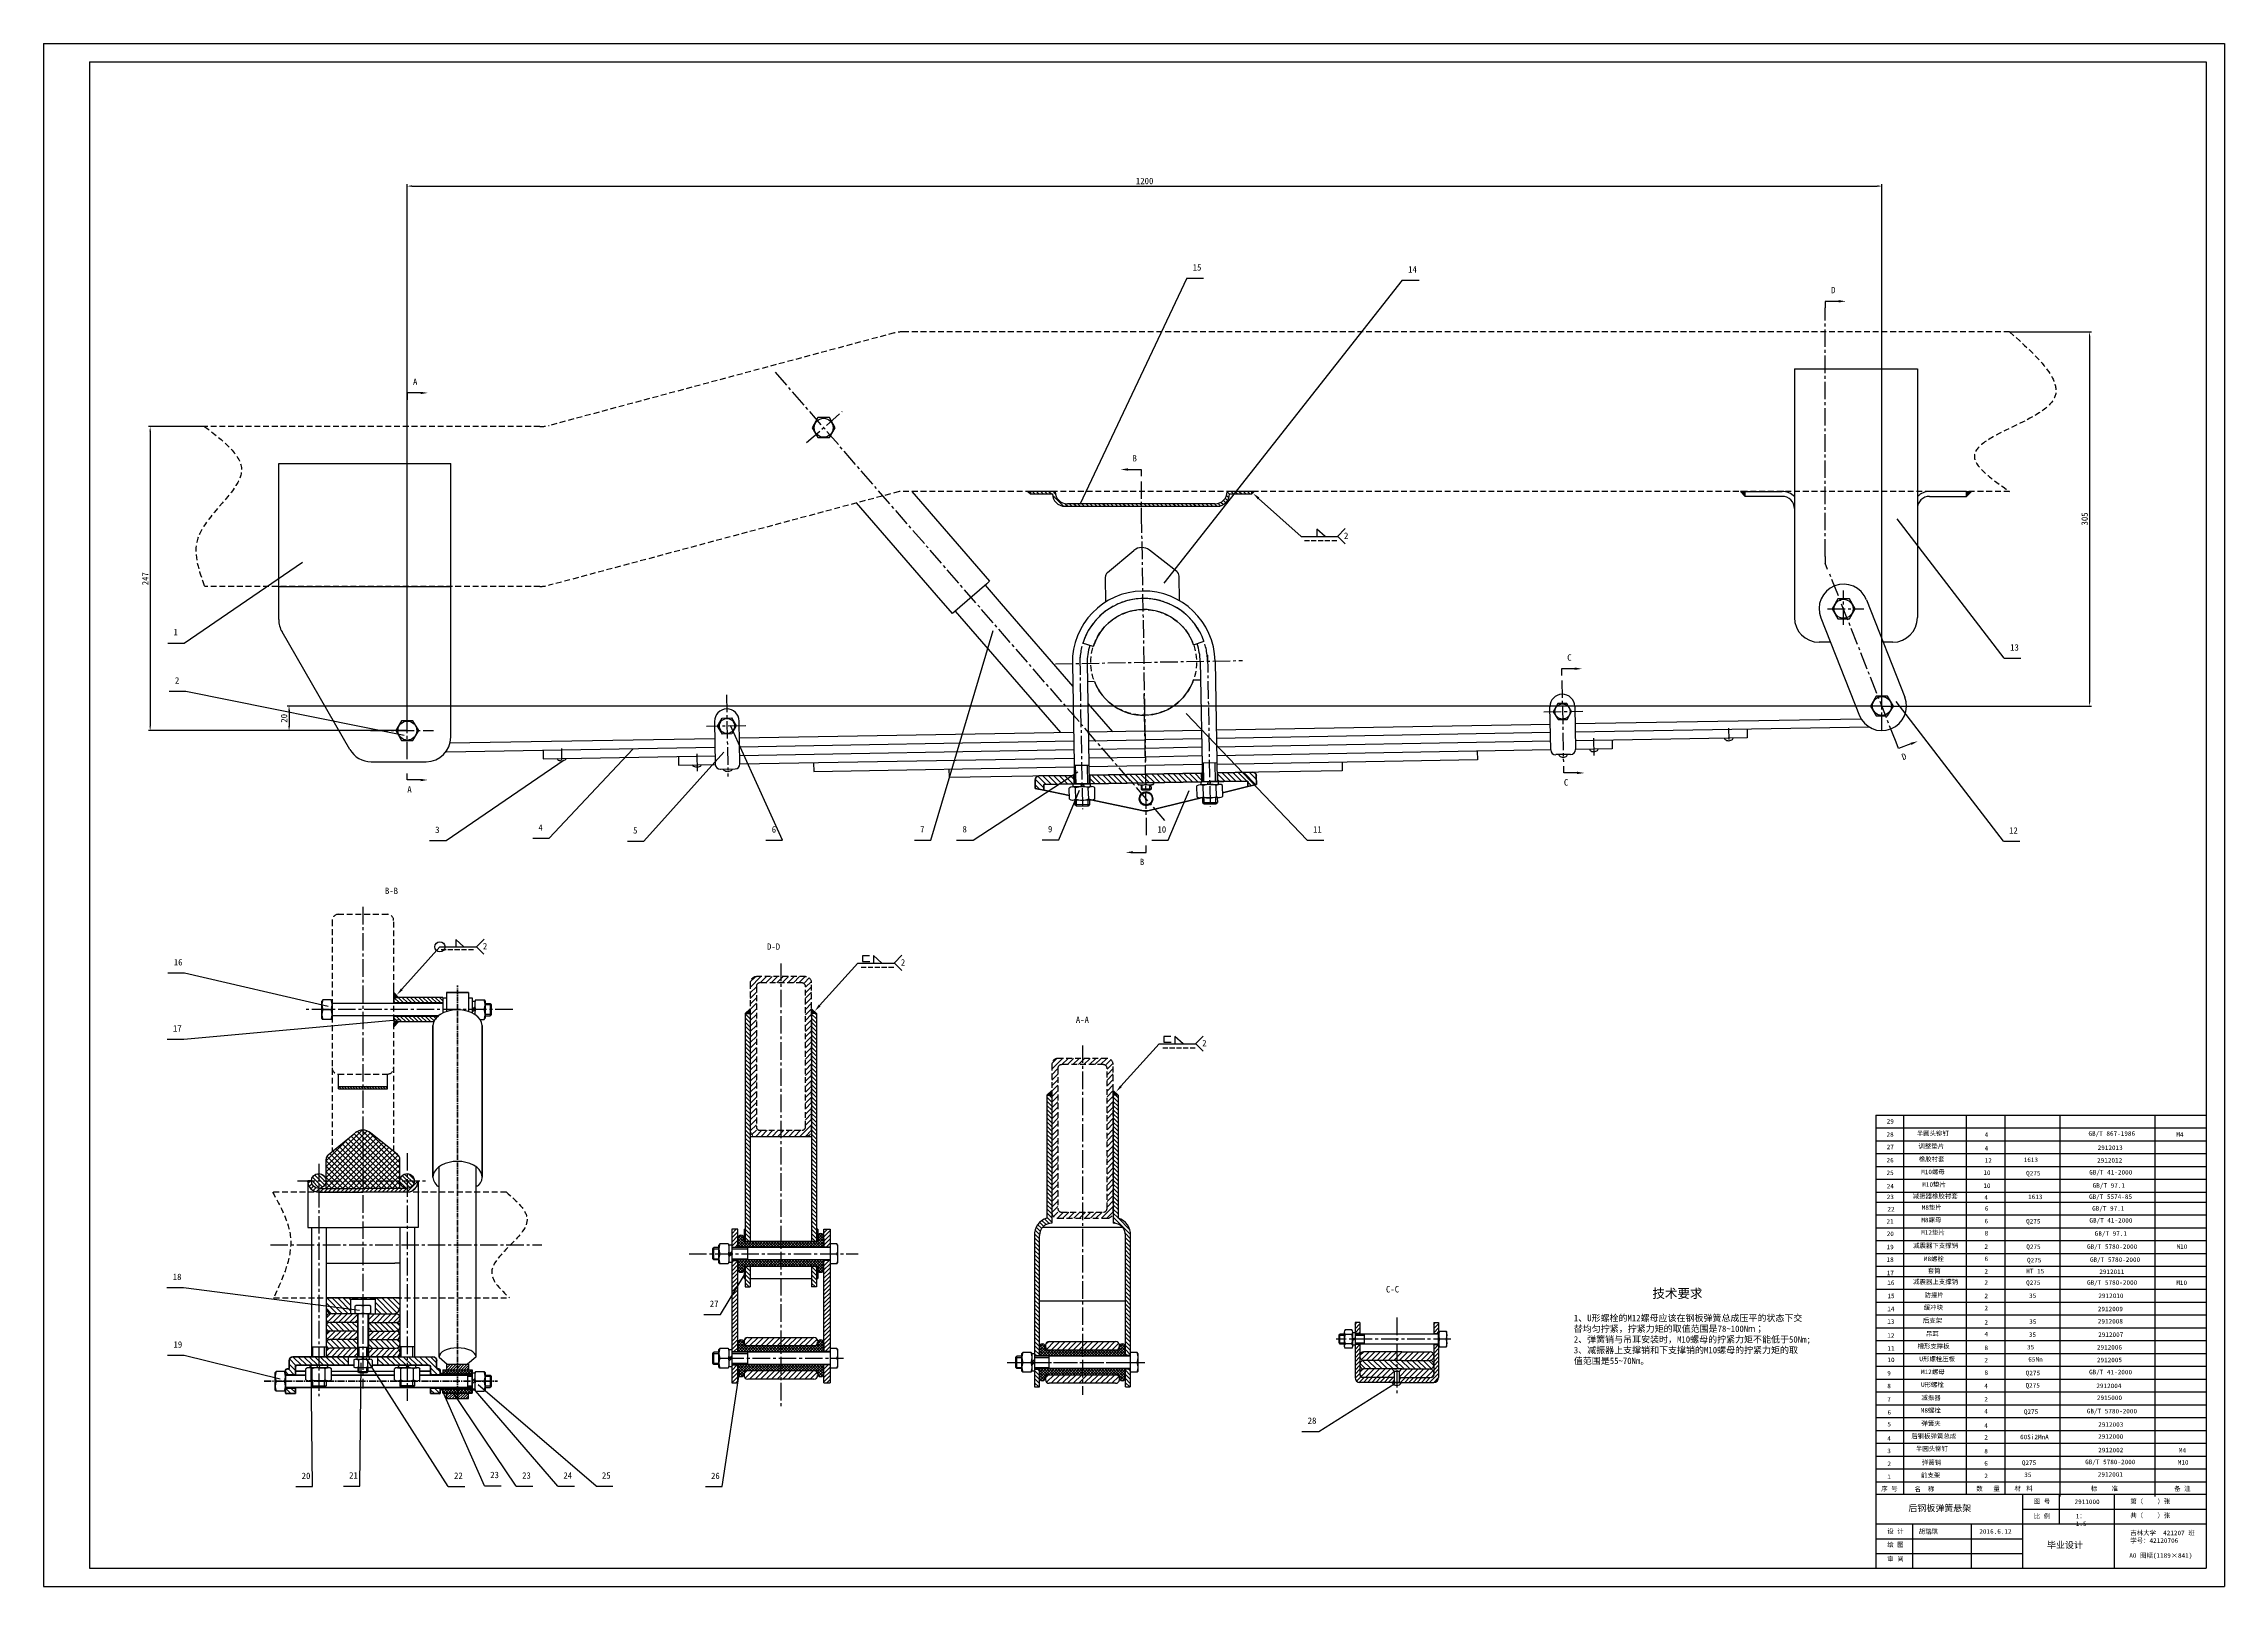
# Model space of a CAD drawing. Header units: millimetres. Extents: x -4667 to 8941, y -1665 to 5310.
# Drawn here: x 4080 to 5269, y 3130 to 3971 of the extents above; entities that cross this region are included whole.
import ezdxf

# ---------------------------------------------------------------- set-up
doc = ezdxf.new("R2010")
doc.units = ezdxf.units.MM
doc.linetypes.add('CENTER2', pattern=[28.575, 19.05, -3.175, 3.175, -3.175])
doc.linetypes.add('DASHED2', pattern=[9.525, 6.35, -3.175])
for name, color, linetype in [('尺寸', 4, 'CONTINUOUS'), ('尺寸标注', 3, 'CONTINUOUS'), ('点划线', 6, 'CENTER2'), ('细实线', 3, 'CONTINUOUS'), ('虚线', 4, 'DASHED2')]:
    doc.layers.add(name, color=color, linetype=linetype)
doc.layers.add('粗实线', color=2, linetype='CONTINUOUS', lineweight=30)
doc.styles.get("Standard").update_dxf_attribs({"font": '', "height": 3.5})
doc.styles.get('Standard').set_extended_font_data('SimSun')
doc.dimstyles.new('无偏差$0', dxfattribs={"dimtxt": 3.5, "dimasz": 2.5, "dimexe": 1, "dimexo": 0, "dimgap": 1, "dimtad": 1, "dimtoh": 1, "dimdec": 0, "dimzin": 0, "dimdsep": 46, "dimtxsty": 'Standard', "dimcen": 2.5, "dimclrd": 256, "dimadec": 0, "dimazin": 0, "dimtfac": 1, "dimtdec": 0, "dimtofl": 0, "dimtmove": 0, "dimatfit": 3, "dimfxl": 1, "dimtolj": 1, "dimtzin": 0, "dimarcsym": 0})
pattern_1 = [(135, (4662.9687, 3238.314), (-1.128145, -1.128145), [])]

# ---------------------------------------------------------------- blocks, each defined once
blk = doc.blocks.new('*D148')
at = {"layer": '尺寸', "color": 0, "lineweight": -2, "ltscale": 0.5}
for p, q in [((5151.7, 3813.5), (5196.3, 3813.5)), ((5082.1, 3609.5), (5196.3, 3609.5))]:
    blk.add_line(p, q, dxfattribs=at)
at = {"layer": '尺寸', "lineweight": -2, "ltscale": 0.5}
blk.add_line((5195.3, 3811), (5195.3, 3612), dxfattribs=at)
at = {"layer": '尺寸', "ltscale": 0.5}
for points in [[(5194.9, 3811), (5195.7, 3811), (5195.3, 3813.5)], [(5194.9, 3612), (5195.7, 3612), (5195.3, 3609.5)]]:
    blk.add_solid(points, dxfattribs=at)
at = {"layer": '尺寸', "color": 0, "ltscale": 0.5, "insert": (5192.6, 3711.5), "char_height": 3.5, "attachment_point": 5, "rotation": 90}
blk.add_mtext('\\A1;305', dxfattribs=at)
blk = doc.blocks.new('*D149')
at = {"layer": '尺寸', "color": 0, "lineweight": -2, "ltscale": 0.5}
for p, q in [((4167.6, 3761.8), (4136.9, 3761.8)), ((4258.1, 3596.1), (4136.9, 3596.1))]:
    blk.add_line(p, q, dxfattribs=at)
at = {"layer": '尺寸', "lineweight": -2, "ltscale": 0.5}
blk.add_line((4137.9, 3759.3), (4137.9, 3598.6), dxfattribs=at)
at = {"layer": '尺寸', "ltscale": 0.5}
for points in [[(4137.5, 3759.3), (4138.3, 3759.3), (4137.9, 3761.8)], [(4137.5, 3598.6), (4138.3, 3598.6), (4137.9, 3596.1)]]:
    blk.add_solid(points, dxfattribs=at)
at = {"layer": '尺寸', "color": 0, "ltscale": 0.5, "insert": (4135.2, 3678.9), "char_height": 3.5, "attachment_point": 5, "rotation": 90}
blk.add_mtext('\\A1;247', dxfattribs=at)
blk = doc.blocks.new('*D150')
at = {"layer": '尺寸', "color": 0, "lineweight": -2, "ltscale": 0.5}
for p, q in [((5082.1, 3609.5), (4212.6, 3609.5)), ((4278.1, 3596.1), (4212.6, 3596.1))]:
    blk.add_line(p, q, dxfattribs=at)
at = {"layer": '尺寸', "lineweight": -2, "ltscale": 0.5}
blk.add_line((4213.6, 3607), (4213.6, 3598.6), dxfattribs=at)
at = {"layer": '尺寸', "ltscale": 0.5}
for points in [[(4213.2, 3607), (4214.1, 3607), (4213.6, 3609.5)], [(4213.2, 3598.6), (4214.1, 3598.6), (4213.6, 3596.1)]]:
    blk.add_solid(points, dxfattribs=at)
at = {"layer": '尺寸', "color": 0, "ltscale": 0.5, "insert": (4210.9, 3602.8), "char_height": 3.5, "attachment_point": 5, "rotation": 90}
blk.add_mtext('\\A1;20', dxfattribs=at)
blk = doc.blocks.new('*D151')
at = {"layer": '尺寸', "color": 0, "lineweight": -2, "ltscale": 0.5}
for p, q in [((4278.1, 3596.1), (4278.1, 3893.9)), ((5082, 3609.5), (5082, 3893.9))]:
    blk.add_line(p, q, dxfattribs=at)
at = {"layer": '尺寸', "lineweight": -2, "ltscale": 0.5}
blk.add_line((4280.6, 3892.9), (5079.5, 3892.9), dxfattribs=at)
at = {"layer": '尺寸', "ltscale": 0.5}
for points in [[(4280.6, 3893.4), (4280.6, 3892.5), (4278.1, 3892.9)], [(5079.5, 3893.4), (5079.5, 3892.5), (5082, 3892.9)]]:
    blk.add_solid(points, dxfattribs=at)
at = {"layer": '尺寸', "color": 0, "ltscale": 0.5, "insert": (4680.1, 3895.7), "char_height": 3.5, "attachment_point": 5}
blk.add_mtext('\\A1;1200', dxfattribs=at)

msp = doc.modelspace()

# ---------------------------------------------------------------- hatches: boundary and pattern name
at = {"layer": '粗实线', "ltscale": 0.5}
for points in [[(4617.9, 3725.1), (4617.9, 3726.4), (4616.5, 3726.4)], [(4739.8, 3726.4), (4738.5, 3726.4), (4738.5, 3725.1)], [(5007.6, 3723.8), (5007.6, 3726.4), (5004.9, 3726.4)], [(5130.9, 3726.4), (5128.2, 3726.4), (5128.2, 3723.8)], [(4270.7, 3453.4), (4270.7, 3450.7), (4273.3, 3450.7)], [(4273.3, 3437.3), (4270.7, 3437.3), (4270.7, 3434.6)], [(4462.3, 3441.9), (4465, 3441.9), (4465, 3444.5)], [(4498.5, 3444.5), (4498.5, 3441.9), (4501.2, 3441.9)], [(4626.8, 3397.3), (4629.5, 3397.3), (4629.5, 3400)], [(4626.8, 3397.3), (4629.5, 3397.3), (4629.5, 3400)], [(4663, 3400), (4663, 3397.3), (4665.6, 3397.3)]]:
    msp.add_hatch(color=256, dxfattribs=at).paths.add_polyline_path(points)
at = {"layer": '细实线', "ltscale": 0.5}
h = msp.add_hatch(dxfattribs=at)
h.set_pattern_fill('ANSI31', color=256, scale=0.5025, angle=90, style=0)
h.set_pattern_definition([(135, (4617.8732, 3718.4081), (-1.128145, -1.128145), [])])
h.paths.add_polyline_path([(4726.4, 3725.1), (4738.5, 3725.1), (4738.5, 3726.4), (4725.1, 3726.4, -0.414214), (4718.4, 3719.7), (4638, 3719.7, -0.414214), (4631.3, 3726.4), (4617.9, 3726.4), (4617.9, 3725.1), (4629.9, 3725.1, 0.414214), (4636.6, 3718.4), (4719.7, 3718.4, 0.414214)])
h = msp.add_hatch(dxfattribs=at)
h.set_pattern_fill('ANSI31', color=256, scale=0.67, style=0)
h.set_pattern_definition([(45, (4233.8086, 3254.7525), (-1.504193, 1.504193), [])])
h.paths.add_polyline_path([(4313.9, 3633.5, 0.414214), (4311.9, 3635.5), (4293.8, 3635.5), (4293.8, 3630.8), (4311.9, 3630.8, 0.414214), (4313.9, 3632.8)], flags=17)
h.paths.add_polyline_path([(4293.8, 3635.5), (4275.7, 3635.5, 0.414214), (4273.7, 3633.5), (4273.7, 3632.8, 0.414214), (4275.7, 3630.8), (4293.8, 3630.8)], flags=17)
h.paths.add_polyline_path([(4293.8, 3653.6), (4275.7, 3653.6, 0.414214), (4273.7, 3651.6), (4273.7, 3650.9, 0.414214), (4275.7, 3648.9), (4293.8, 3648.9)], flags=17)
h.paths.add_polyline_path([(4313.9, 3650.9), (4313.9, 3651.6, 0.414214), (4311.9, 3653.6), (4293.8, 3653.6), (4293.8, 3648.9), (4311.9, 3648.9, 0.414214)], flags=17)
h.paths.add_polyline_path([(4311.9, 3648.9, 0.414214), (4313.9, 3650.9), (4313.9, 3651.6, 0.414214), (4311.9, 3653.6), (4293.8, 3653.6), (4293.8, 3648.9)])
h.paths.add_polyline_path([(4293.8, 3648.9), (4293.8, 3653.6), (4275.7, 3653.6, 0.414214), (4273.7, 3651.6), (4273.7, 3650.9, 0.414214), (4275.7, 3648.9)])
h.paths.add_polyline_path([(4275.7, 3635.5, 0.414214), (4273.7, 3633.5), (4273.7, 3632.8, 0.414214), (4275.7, 3630.8), (4293.8, 3630.8), (4293.8, 3635.5)], flags=17)
h.paths.add_polyline_path([(4311.9, 3630.8, 0.414214), (4313.9, 3632.8), (4313.9, 3633.5, 0.414214), (4311.9, 3635.5), (4293.8, 3635.5), (4293.8, 3630.8)], flags=17)
h.paths.add_polyline_path([(4250.9, 3273.5), (4250.9, 3278.2), (4235.8, 3278.2, 0.414214), (4233.8, 3276.2), (4233.8, 3275.5, 0.414214), (4235.8, 3273.5)])
h.paths.add_polyline_path([(4272, 3273.5, 0.414214), (4274, 3275.5), (4274, 3276.2, 0.414214), (4272, 3278.2), (4256.9, 3278.2), (4256.9, 3273.5)])
h.paths.add_polyline_path([(4235.8, 3268.8, 0.414214), (4233.8, 3266.8), (4233.8, 3266.1, 0.414214), (4235.8, 3264.1), (4250.9, 3264.1), (4250.9, 3268.8)])
h.paths.add_polyline_path([(4272, 3264.1, 0.414214), (4274, 3266.1), (4274, 3266.8, 0.414214), (4272, 3268.8), (4256.9, 3268.8), (4256.9, 3264.1)])
h.paths.add_polyline_path([(4250.9, 3254.8), (4250.9, 3259.4), (4235.8, 3259.4, 0.414214), (4233.8, 3257.4), (4233.8, 3256.8, 0.414214), (4235.8, 3254.8)])
h.paths.add_polyline_path([(4272, 3254.8, 0.414214), (4274, 3256.8), (4274, 3257.4, 0.414214), (4272, 3259.4), (4256.9, 3259.4), (4256.9, 3254.8), (4257.3, 3254.8)])
h = msp.add_hatch(dxfattribs=at)
h.set_pattern_fill('ANSI31', color=256, scale=0.67, angle=90, style=0)
h.set_pattern_definition([(135, (4620.406, 3563.6478), (-1.504193, -1.504193), [])])
h.paths.add_polyline_path([(4711.1, 3572.9), (4680.7, 3572.4), (4680.7, 3567.7), (4711.2, 3568.2)])
h.paths.add_polyline_path([(4680.7, 3572.4), (4669.4, 3572.2), (4673.4, 3567.6), (4680.7, 3567.7)])
h.paths.add_polyline_path([(4669.4, 3572.2), (4650.2, 3571.8), (4650.3, 3567.1), (4653.6, 3567.2), (4673.4, 3567.6)])
h.paths.add_polyline_path([(4641.5, 3571.7), (4622.4, 3571.4, 0.414214), (4620.4, 3569.3), (4620.5, 3564.6), (4625.2, 3563.6), (4625.1, 3566.7), (4641.6, 3567)])
h.paths.add_polyline_path([(4741, 3571.4, 0.414214), (4738.9, 3573.4), (4719.9, 3573), (4719.9, 3568.4), (4723.2, 3568.4), (4736.3, 3568.6), (4736.4, 3565.6), (4741.1, 3566.7)])
h = msp.add_hatch(dxfattribs=at)
h.set_pattern_fill('ANSI31', color=256, scale=0.5025, angle=90, style=0)
h.set_pattern_definition([(135, (4270.6586, 3437.303), (-1.128145, -1.128145), [])])
h.paths.add_polyline_path([(4297.5, 3450.7), (4270.7, 3450.7), (4270.7, 3447.7), (4297.5, 3447.7)])
edge = h.paths.add_edge_path()
edge.add_ellipse((4305.5, 3435.3), major_axis=(-13.4, 0), ratio=0.642788, start_angle=324.1852, end_angle=346.4008, ccw=False)
edge.add_line((4294.6, 3440.3), (4270.7, 3440.3))
edge.add_line((4270.7, 3440.3), (4270.7, 3437.6))
edge.add_line((4270.7, 3437.6), (4270.7, 3437.3))
edge.add_line((4270.7, 3437.3), (4273.3, 3437.3))
edge.add_line((4273.3, 3437.3), (4292.5, 3437.3))
h = msp.add_hatch(dxfattribs=at)
h.set_pattern_fill('ANSI31', color=256, scale=0.5025, angle=90, style=0)
h.set_pattern_definition([(135, (4462.3285, 3292.7577), (-1.128145, -1.128145), [])])
h.paths.add_polyline_path([(4465, 3375.5), (4465, 3441.9), (4462.3, 3441.9), (4462.3, 3324.3), (4462.3, 3317.6), (4465, 3317.6)])
h.paths.add_polyline_path([(4498.5, 3317.6), (4501.2, 3317.6), (4501.2, 3324.3), (4501.2, 3441.9), (4498.5, 3441.9), (4498.5, 3375.5)])
h.paths.add_polyline_path([(4498.5, 3292.8), (4501.2, 3292.8), (4501.2, 3297.5), (4501.2, 3304.2), (4498.5, 3304.2)])
h.paths.add_polyline_path([(4465, 3304.2), (4462.3, 3304.2), (4462.3, 3297.5), (4462.3, 3292.8), (4465, 3292.8)])
h = msp.add_hatch(dxfattribs=at)
h.set_pattern_fill('ANSI31', color=256, scale=0.335, angle=90, style=0)
h.set_pattern_definition([(135, (4240.5086, 3400.7903), (-0.752096, -0.752096), [])])
h.paths.add_polyline_path([(4253.9, 3402.1), (4240.5, 3402.1), (4240.5, 3400.8), (4253.9, 3400.8)])
h.paths.add_polyline_path([(4267.3, 3402.1), (4253.9, 3402.1), (4253.9, 3400.8), (4267.3, 3400.8)])
h = msp.add_hatch(dxfattribs=at)
h.set_pattern_fill('ANSI31', color=256, scale=0.5025, angle=90, style=0)
h.set_pattern_definition(pattern_1)
h.paths.add_polyline_path([(4620.1, 3320.9, -0.367728), (4626.8, 3330.3), (4626.8, 3397.3), (4626.8, 3397.3), (4629.5, 3397.3), (4629.5, 3327.6, 0.414214), (4622.8, 3320.9), (4622.8, 3255.4), (4620.1, 3255.4)])
h.paths.add_polyline_path([(4620.1, 3244.3), (4620.1, 3248), (4622.8, 3248), (4622.8, 3243.3), (4622.8, 3238.3), (4620.1, 3238.3)])
h = msp.add_hatch(dxfattribs=at)
h.set_pattern_fill('ANSI31', color=256, scale=0.5025, angle=90, style=0)
h.set_pattern_definition(pattern_1)
h.paths.add_polyline_path([(4672.3, 3320.9, 0.367728), (4665.6, 3330.3), (4665.6, 3397.3), (4665.6, 3397.3), (4663, 3397.3), (4663, 3327.6, -0.414214), (4669.7, 3320.9), (4669.7, 3255.4), (4672.3, 3255.4)])
h.paths.add_polyline_path([(4672.3, 3244.3), (4672.3, 3248), (4669.7, 3248), (4669.7, 3243.3), (4669.7, 3238.3), (4672.3, 3238.3)])
h = msp.add_hatch(dxfattribs=at)
h.set_pattern_fill('ANSI37', color=256, scale=0.67, angle=90, style=0)
h.set_pattern_definition([(135, (4233.8086, 3346.5425), (-1.50419, -1.50419), []), (225, (4233.8086, 3346.5425), (1.50419, -1.50419), [])])
h.paths.add_polyline_path([(4253.9, 3350.6), (4274, 3350.6), (4274, 3362.4, 0.226756), (4272.8, 3365), (4258.1, 3376.8, 0.171363), (4253.9, 3378.3)])
h.paths.add_polyline_path([(4253.9, 3378.3, 0.171363), (4249.7, 3376.8), (4235.1, 3365, 0.226756), (4233.8, 3362.4), (4233.8, 3350.6), (4253.9, 3350.6)])
h.paths.add_polyline_path([(4253.9, 3346.5), (4253.9, 3350.6), (4233.8, 3350.6), (4233.8, 3346.5)])
h.paths.add_polyline_path([(4274, 3346.5), (4274, 3350.6), (4253.9, 3350.6), (4253.9, 3346.5)])
h = msp.add_hatch(dxfattribs=at)
h.set_pattern_fill('ANSI31', color=256, scale=0.5025, angle=90, style=0)
h.set_pattern_definition([(135, (4225.7686, 3346.5425), (-1.128145, -1.128145), [])])
h.paths.add_polyline_path([(4229.8, 3354.6, 0.414214), (4225.8, 3350.6), (4229.8, 3350.6)])
h.paths.add_polyline_path([(4233.8, 3350.6, 0.414214), (4229.8, 3354.6), (4229.8, 3350.6)])
h.paths.add_polyline_path([(4233.8, 3350.6), (4229.8, 3350.6), (4229.8, 3346.5, 0.414214)])
h.paths.add_polyline_path([(4229.8, 3350.6), (4225.8, 3350.6, 0.414214), (4229.8, 3346.5)])
h.paths.add_polyline_path([(4278, 3354.6, 0.414214), (4274, 3350.6), (4278, 3350.6)])
h.paths.add_polyline_path([(4282, 3350.6, 0.414214), (4278, 3354.6), (4278, 3350.6)])
h.paths.add_polyline_path([(4278, 3346.5, 0.414214), (4282, 3350.6), (4278, 3350.6)])
h.paths.add_polyline_path([(4278, 3346.5), (4278, 3350.6), (4274, 3350.6, 0.414214)])
h = msp.add_hatch(dxfattribs=at)
h.set_pattern_fill('ANSI31', color=256, scale=0.5025, style=0)
h.set_pattern_definition([(45, (4223.7586, 3344.5325), (-1.128145, 1.128145), [])])
h.paths.add_polyline_path([(4253.9, 3346.5), (4229.8, 3346.5), (4229.8, 3344.5), (4253.9, 3344.5)])
h.paths.add_polyline_path([(4278, 3346.5), (4253.9, 3346.5), (4253.9, 3344.5), (4278, 3344.5)])
h.paths.add_polyline_path([(4284.1, 3350.6), (4282, 3350.6, -0.414214), (4278, 3346.5), (4278, 3344.5, 0.414214)])
h.paths.add_polyline_path([(4225.8, 3350.6), (4223.8, 3350.6, 0.414214), (4229.8, 3344.5), (4229.8, 3346.5, -0.414214)])
h = msp.add_hatch(dxfattribs=at)
h.set_pattern_fill('ANSI31', color=256, scale=0.5025, style=0)
h.set_pattern_definition([(45, (4454.9585, 3240.5538), (-1.128145, 1.128145), [])])
h.paths.add_polyline_path([(4508.6, 3307.2), (4505.2, 3307.2), (4505.2, 3302.5), (4505.2, 3257.6), (4508.6, 3257.6)])
h.paths.add_polyline_path([(4458.3, 3307.2), (4455, 3307.2), (4455, 3257.6), (4458.3, 3257.6)])
h.paths.add_polyline_path([(4458.3, 3250.3), (4455, 3250.3), (4455, 3240.6), (4458.3, 3240.6)])
h.paths.add_polyline_path([(4508.6, 3250.3), (4505.2, 3250.3), (4505.2, 3245.6), (4505.2, 3240.6), (4508.6, 3240.6)])
h.paths.add_polyline_path([(4508.6, 3324.3), (4505.2, 3324.3), (4505.2, 3314.6), (4508.6, 3314.6)])
h.paths.add_polyline_path([(4458.3, 3324.3), (4455, 3324.3), (4455, 3314.6), (4458.3, 3314.6)])
h = msp.add_hatch(dxfattribs=at)
h.set_pattern_fill('ANSI37', color=256, scale=0.335, angle=90, style=0)
h.set_pattern_definition([(135, (4458.3085, 3243.9038), (-0.752096, -0.752096), []), (225, (4458.3085, 3243.9038), (0.752096, -0.752096), [])])
h.paths.add_polyline_path([(4505.2, 3319.3), (4505.2, 3320.3, 0.414214), (4503.5, 3322, 0.414214), (4501.9, 3320.3), (4501.9, 3319.6), (4501.9, 3317.6), (4481.8, 3317.6), (4481.8, 3314.3), (4505.2, 3314.3)])
h.paths.add_polyline_path([(4505.2, 3307.6), (4481.8, 3307.6), (4481.8, 3304.2), (4501.9, 3304.2), (4501.9, 3302.5, 0.414214), (4503.5, 3300.9, 0.414214), (4505.2, 3302.5)])
h.paths.add_polyline_path([(4481.8, 3307.6), (4458.3, 3307.6), (4458.3, 3302.5, 0.414214), (4460, 3300.9, 0.414214), (4461.7, 3302.5), (4461.7, 3304.2), (4481.8, 3304.2)])
h.paths.add_polyline_path([(4481.8, 3317.6), (4461.7, 3317.6), (4461.7, 3319.3, 0.414214), (4460, 3321, 0.414214), (4458.3, 3319.3), (4458.3, 3314.3), (4481.8, 3314.3)])
h.paths.add_polyline_path([(4481.8, 3260.7), (4461.7, 3260.7), (4461.7, 3262.3, 0.414214), (4460, 3264, 0.414214), (4458.3, 3262.3), (4458.3, 3257.3), (4481.8, 3257.3)])
h.paths.add_polyline_path([(4505.2, 3262.3, 0.414214), (4503.5, 3264, 0.414214), (4501.9, 3262.3), (4501.9, 3260.7), (4481.8, 3260.7), (4481.8, 3257.3), (4505.2, 3257.3)])
h.paths.add_polyline_path([(4505.2, 3250.6), (4481.8, 3250.6), (4481.8, 3247.3), (4501.9, 3247.3), (4501.9, 3245.6, 0.414214), (4503.5, 3243.9, 0.414214), (4505.2, 3245.6)])
h.paths.add_polyline_path([(4481.8, 3250.6), (4458.3, 3250.6), (4458.3, 3245.6, 0.414214), (4460, 3243.9, 0.414214), (4461.7, 3245.6), (4461.7, 3247.3), (4481.8, 3247.3)])
h = msp.add_hatch(dxfattribs=at)
h.set_pattern_fill('ANSI31', color=256, scale=0.67, angle=90, style=0)
h.set_pattern_definition([(135, (4233.8086, 3278.2025), (-1.50419, -1.50419), [])])
h.paths.add_polyline_path([(4247.2, 3278.2), (4247.2, 3286.9), (4233.8, 3286.9), (4233.8, 3281.6, 0.414214), (4237.2, 3278.2)])
h.paths.add_polyline_path([(4270.7, 3278.2, 0.414214), (4274, 3281.6), (4274, 3286.9), (4260.6, 3286.9), (4260.6, 3278.2)])
h = msp.add_hatch(dxfattribs=at)
h.set_pattern_fill('ANSI31', color=256, scale=0.67, angle=90, style=0)
h.set_pattern_definition([(135, (4211.6986, 3234.6525), (-1.504193, -1.504193), [])])
h.paths.add_polyline_path([(4245.9, 3254.8), (4229.8, 3254.8), (4229.8, 3250.1), (4234.1, 3250.1), (4245.9, 3250.1)])
h.paths.add_polyline_path([(4229.8, 3254.8), (4215.7, 3254.8, 0.414214), (4213.7, 3252.7), (4213.7, 3248.7, -0.414214), (4213, 3248.1), (4212.4, 3248.1, 0.414214), (4211.7, 3247.4), (4211.7, 3245), (4217.1, 3245), (4217.1, 3249.4, -0.414214), (4217.7, 3250.1), (4229.8, 3250.1)])
h.paths.add_polyline_path([(4217.1, 3237.7), (4211.7, 3237.7), (4211.7, 3236.6), (4211.7, 3235.3, 0.414214), (4212.4, 3234.7), (4217.1, 3234.7)])
h.paths.add_polyline_path([(4278, 3254.8), (4261.9, 3254.8), (4261.9, 3250.1), (4278, 3250.1)])
h.paths.add_polyline_path([(4294.1, 3252.7, 0.414214), (4292.1, 3254.8), (4278, 3254.8), (4278, 3250.1), (4290.1, 3250.1, -0.414214), (4290.8, 3249.4), (4290.8, 3245), (4296.1, 3245), (4296.1, 3247.4, 0.414214), (4295.4, 3248.1), (4294.8, 3248.1, -0.414214), (4294.1, 3248.7)])
h.paths.add_polyline_path([(4296.1, 3237.7), (4290.8, 3237.7), (4290.8, 3234.7), (4294.1, 3234.7), (4295.4, 3234.7, 0.414214), (4296.1, 3235.3)])
h.paths.add_polyline_path([(4274, 3261.5), (4274, 3262.1, 0.414214), (4272, 3264.1), (4256.9, 3264.1), (4256.9, 3259.4), (4272, 3259.4, 0.414214)])
h.paths.add_polyline_path([(4250.9, 3264.1), (4235.8, 3264.1, 0.414214), (4233.8, 3262.1), (4233.8, 3261.5, 0.414214), (4235.8, 3259.4), (4250.9, 3259.4)])
h.paths.add_polyline_path([(4250.9, 3273.5), (4235.8, 3273.5, 0.414214), (4233.8, 3271.5), (4233.8, 3270.8, 0.414214), (4235.8, 3268.8), (4250.9, 3268.8)])
h.paths.add_polyline_path([(4274, 3270.8), (4274, 3271.5, 0.414214), (4272, 3273.5), (4256.9, 3273.5), (4256.9, 3268.8), (4272, 3268.8, 0.414214)])
h = msp.add_hatch(dxfattribs=at)
h.set_pattern_fill('ANSI31', color=256, scale=0.5025, style=0)
h.set_pattern_definition([(45, (4794.837, 3240.7642), (-1.128145, 1.128145), [])])
h.paths.add_polyline_path([(4840.4, 3261.4), (4837.7, 3261.4), (4837.7, 3252.8), (4837.7, 3248.1), (4837.7, 3245.5, -0.414214), (4835.7, 3243.4), (4819, 3243.4), (4819, 3240.8), (4820.1, 3240.8), (4837.7, 3240.8, 0.414214), (4840.4, 3243.4)])
h.paths.add_polyline_path([(4816.3, 3243.4), (4799.5, 3243.4), (4798.9, 3243.4, -0.414214), (4797.5, 3244.8), (4797.5, 3248.1), (4797.5, 3252.8), (4797.5, 3261.4), (4794.8, 3261.4), (4794.8, 3261.1), (4794.8, 3243.4, 0.414214), (4797.5, 3240.8), (4816.3, 3240.8)])
h.paths.add_polyline_path([(4797.5, 3273.4), (4794.8, 3273.4), (4794.8, 3267.4), (4797.5, 3267.4)])
h.paths.add_polyline_path([(4840.4, 3273.4), (4837.7, 3273.4), (4837.7, 3267.4), (4840.4, 3267.4)])
h = msp.add_hatch(dxfattribs=at)
h.set_pattern_fill('ANSI31', color=256, scale=0.67, style=0)
h.set_pattern_definition([(45, (4461.6585, 3242.5638), (-1.50419, 1.50419), [])])
h.paths.add_polyline_path([(4481.8, 3265.3), (4463.7, 3265.3, 0.414214), (4461.7, 3263.3), (4461.7, 3262.7, 0.414214), (4463.7, 3260.7), (4481.8, 3260.7)])
h.paths.add_polyline_path([(4501.9, 3262.7), (4501.9, 3263.3, 0.414214), (4499.8, 3265.3), (4481.8, 3265.3), (4481.8, 3260.7), (4499.8, 3260.7, 0.414214)])
h.paths.add_polyline_path([(4501.9, 3244.6), (4501.9, 3245.2, 0.414214), (4499.8, 3247.3), (4481.8, 3247.3), (4481.8, 3242.6), (4499.8, 3242.6, 0.414214)])
h.paths.add_polyline_path([(4481.8, 3247.3), (4463.7, 3247.3, 0.414214), (4461.7, 3245.2), (4461.7, 3244.6, 0.414214), (4463.7, 3242.6), (4481.8, 3242.6)])
h = msp.add_hatch(dxfattribs=at)
h.set_pattern_fill('ANSI37', color=256, scale=0.335, angle=90, style=0)
h.set_pattern_definition([(135, (4622.7687, 3241.664), (-0.752096, -0.752096), []), (225, (4622.7687, 3241.664), (0.752096, -0.752096), [])])
h.paths.add_polyline_path([(4646.2, 3258.4), (4646.2, 3255.1), (4669.7, 3255.1), (4669.7, 3260.1, 0.414214), (4668, 3261.8, 0.414214), (4666.3, 3260.1), (4666.3, 3258.4)])
h.paths.add_polyline_path([(4626.1, 3258.4), (4626.1, 3260.1, 0.414214), (4624.4, 3261.8, 0.414214), (4622.8, 3260.1), (4622.8, 3255.1), (4646.2, 3255.1), (4646.2, 3258.4)])
h.paths.add_polyline_path([(4622.8, 3248.4), (4622.8, 3243.3, 0.414214), (4624.4, 3241.7, 0.414214), (4626.1, 3243.3), (4626.1, 3245), (4646.2, 3245), (4646.2, 3248.4)])
h.paths.add_polyline_path([(4646.2, 3248.4), (4646.2, 3245), (4666.3, 3245), (4666.3, 3243.3, 0.414214), (4668, 3241.7, 0.414214), (4669.7, 3243.3), (4669.7, 3248.4)])
h = msp.add_hatch(dxfattribs=at)
h.set_pattern_fill('ANSI31', color=256, scale=0.67, style=0)
h.set_pattern_definition([(45, (4626.1187, 3240.324), (-1.50419, 1.50419), [])])
h.paths.add_polyline_path([(4646.2, 3258.4), (4646.2, 3263.1), (4628.1, 3263.1, 0.414214), (4626.1, 3261.1), (4626.1, 3260.4, 0.414214), (4628.1, 3258.4)])
h.paths.add_polyline_path([(4664.3, 3258.4, 0.414214), (4666.3, 3260.4), (4666.3, 3261.1, 0.414214), (4664.3, 3263.1), (4646.2, 3263.1), (4646.2, 3258.4)])
h.paths.add_polyline_path([(4646.2, 3245), (4646.2, 3240.3), (4664.3, 3240.3, 0.414214), (4666.3, 3242.3), (4666.3, 3243, 0.414214), (4664.3, 3245)])
h.paths.add_polyline_path([(4646.2, 3240.3), (4646.2, 3245), (4628.1, 3245, 0.414214), (4626.1, 3243), (4626.1, 3242.3, 0.414214), (4628.1, 3240.3)])
h = msp.add_hatch(dxfattribs=at)
h.set_pattern_fill('ANSI37', color=256, scale=0.335, style=0)
h.set_pattern_definition([(45, (4297.4586, 3234.9875), (-0.752096, 0.752096), []), (135, (4297.4586, 3234.9875), (-0.752096, -0.752096), [])])
h.paths.add_polyline_path([(4305.5, 3247.7), (4297.5, 3247.7), (4297.5, 3245.4), (4305.5, 3245.4)])
h.paths.add_polyline_path([(4313.5, 3247.7), (4305.5, 3247.7), (4305.5, 3245.4), (4313.5, 3245.4), (4313.5, 3246)])
h.paths.add_polyline_path([(4313.5, 3237.3), (4305.5, 3237.3), (4305.5, 3235), (4313.5, 3235)])
h.paths.add_polyline_path([(4305.5, 3237.3), (4297.5, 3237.3), (4297.5, 3235), (4305.5, 3235)])
h = msp.add_hatch(dxfattribs=at)
h.set_pattern_fill('ANSI31', color=256, scale=0.335, style=0)
h.set_pattern_definition([(45, (4299.4686, 3231.9725), (-0.752096, 0.752096), [])])
h.paths.add_polyline_path([(4305.5, 3250.7), (4305.5, 3247.7), (4311.5, 3247.7), (4311.5, 3250.7)])
h.paths.add_polyline_path([(4311.5, 3232), (4311.5, 3235), (4299.5, 3235), (4299.5, 3232)])
h.paths.add_polyline_path([(4305.5, 3247.7), (4305.5, 3250.7), (4299.5, 3250.7), (4299.5, 3247.7)])
h = msp.add_hatch(dxfattribs=at)
h.set_pattern_fill('ANSI31', color=256, scale=0.67, style=0)
h.set_pattern_definition([(45, (4797.517, 3243.4442), (-1.50419, 1.50419), [])])
h.paths.add_polyline_path([(4817.6, 3257.5), (4799.5, 3257.5, 0.414214), (4797.5, 3255.5), (4797.5, 3254.8, 0.414214), (4799.5, 3252.8), (4817.6, 3252.8)])
h.paths.add_polyline_path([(4835.7, 3257.5), (4820.3, 3257.5), (4817.6, 3257.5), (4817.6, 3252.8), (4820.3, 3252.8), (4835.7, 3252.8, 0.414214), (4837.7, 3254.8), (4837.7, 3255.5, 0.414214)])
h.paths.add_polyline_path([(4837.7, 3246.1, 0.414214), (4835.7, 3248.1), (4820.3, 3248.1), (4819, 3246.8), (4819, 3243.4), (4835.7, 3243.4, 0.414214), (4837.7, 3245.5)])
h.paths.add_polyline_path([(4816.3, 3246.8), (4814.9, 3248.1), (4799.5, 3248.1, 0.414214), (4797.5, 3246.1), (4797.5, 3245.5, 0.414214), (4799.5, 3243.4), (4816.3, 3243.4)])
h = msp.add_hatch(dxfattribs=at)
h.set_pattern_fill('ANSI31', color=256, scale=0.67, angle=90, style=0)
h.set_pattern_definition([(135, (4797.517, 3248.1342), (-1.50419, -1.50419), [])])
h.paths.add_polyline_path([(4817.6, 3252.8), (4799.5, 3252.8, 0.414214), (4797.5, 3250.8), (4797.5, 3250.1, 0.414214), (4799.5, 3248.1), (4817.6, 3248.1)])
h.paths.add_polyline_path([(4837.7, 3250.1), (4837.7, 3250.8, 0.414214), (4835.7, 3252.8), (4820.3, 3252.8), (4817.6, 3252.8), (4817.6, 3248.1), (4819, 3248.1), (4820.3, 3248.1), (4835.7, 3248.1, 0.414214)])
at = {"layer": '虚线', "ltscale": 0.5}
h = msp.add_hatch(dxfattribs=at)
h.set_pattern_fill('ANSI31', color=256, scale=0.67, style=0)
h.set_pattern_definition([(45, (4465.0085, 3374.8589), (-1.504193, 1.504193), [])])
h.paths.add_polyline_path([(4495.2, 3378.2), (4481.8, 3378.2), (4481.8, 3374.9), (4495.2, 3374.9, 0.414214), (4498.5, 3378.2), (4498.5, 3441.9), (4498.5, 3458.6, 0.414214), (4495.2, 3462), (4481.8, 3462), (4481.8, 3458.6), (4495.2, 3458.6)])
h.paths.add_polyline_path([(4468.4, 3458.6), (4481.8, 3458.6), (4481.8, 3462), (4468.4, 3462, 0.414214), (4465, 3458.6), (4465, 3378.2, 0.414214), (4468.4, 3374.9), (4481.8, 3374.9), (4481.8, 3378.2), (4468.4, 3378.2)])
h = msp.add_hatch(dxfattribs=at)
h.set_pattern_fill('ANSI31', color=256, scale=0.67, style=0)
h.set_pattern_definition([(45, (4629.4687, 3330.2782), (-1.504193, 1.504193), [])])
h.paths.add_polyline_path([(4659.6, 3333.6), (4646.2, 3333.6), (4646.2, 3330.3), (4659.6, 3330.3, 0.414214), (4663, 3333.6), (4663, 3397.3), (4663, 3414, 0.414214), (4659.6, 3417.4), (4646.2, 3417.4), (4646.2, 3414), (4659.6, 3414)])
h.paths.add_polyline_path([(4632.8, 3414), (4646.2, 3414), (4646.2, 3417.4), (4632.8, 3417.4, 0.414214), (4629.5, 3414), (4629.5, 3333.6, 0.414214), (4632.8, 3330.3), (4646.2, 3330.3), (4646.2, 3333.6), (4632.8, 3333.6)])

# ---------------------------------------------------------------- linework, layer by layer
at = {"layer": '尺寸', "ltscale": 0.5}
for p, q in [((4767.2, 3699.7), (4770, 3699.7)), ((4770.9, 3699.7), (4773.7, 3699.7)), ((4773.9, 3706), (4773.9, 3702)), ((4778.5, 3702), (4773.9, 3706)), ((4773.9, 3702), (4778.5, 3702)), ((4774.7, 3699.7), (4777.4, 3699.7)), ((4778.4, 3699.7), (4781.1, 3699.7)), ((4782.2, 3699.7), (4784.9, 3699.7)), ((4296.5, 3476.7), (4299.2, 3476.7)), ((4300.2, 3476.7), (4302.9, 3476.7)), ((4303.9, 3476.7), (4306.7, 3476.7)), ((4304.5, 3482.3), (4304.5, 3478.3)), ((4309, 3478.3), (4304.5, 3482.3)), ((4304.5, 3478.3), (4309, 3478.3)), ((4307.7, 3476.7), (4310.4, 3476.7)), ((4311.5, 3476.7), (4314.2, 3476.7)), ((4530.1, 3473.3), (4526.2, 3473.3)), ((4526.2, 3473.3), (4526.2, 3470.3)), ((4532.3, 3473.5), (4532.3, 3469.4)), ((4536.8, 3469.4), (4532.3, 3473.5)), ((4525.6, 3467.1), (4528.3, 3467.1)), ((4526.2, 3470.3), (4530.2, 3470.3)), ((4529.3, 3467.1), (4532, 3467.1)), ((4532.3, 3469.4), (4536.8, 3469.4)), ((4533, 3467.1), (4535.8, 3467.1)), ((4536.7, 3467.1), (4539.5, 3467.1)), ((4540.5, 3467.1), (4543.3, 3467.1)), ((4694.4, 3429.3), (4690.5, 3429.3)), ((4690.5, 3429.3), (4690.5, 3426.3)), ((4690.5, 3426.3), (4694.5, 3426.3)), ((4696.6, 3429.4), (4696.6, 3425.4)), ((4701.1, 3425.4), (4696.6, 3429.4)), ((4696.6, 3425.4), (4701.1, 3425.4)), ((4690, 3423.2), (4692.8, 3423.2)), ((4693.7, 3423.2), (4696.5, 3423.2)), ((4697.5, 3423.2), (4700.2, 3423.2)), ((4701.2, 3423.2), (4703.9, 3423.2)), ((4705, 3423.2), (4707.7, 3423.2))]:
    msp.add_line(p, q, dxfattribs=at)
msp.add_circle((4295.9, 3478.2), 2.75, dxfattribs=at)
at = {"layer": '尺寸标注'}
for p, q in [((5078.8, 3379.5), (5258.8, 3379.5)), ((5078.8, 3365.5), (5258.8, 3365.5)), ((5078.8, 3358.5), (5258.8, 3358.5)), ((5078.8, 3351.5), (5258.8, 3351.5)), ((5078.8, 3344.5), (5258.8, 3344.5)), ((5078.8, 3325.1), (5258.8, 3325.1)), ((5078.8, 3318.1), (5258.8, 3318.1)), ((5078.8, 3311.1), (5258.8, 3311.1)), ((5078.8, 3304.1), (5258.8, 3304.1))]:
    msp.add_line(p, q, dxfattribs=at)
at = {"layer": '点划线', "ltscale": 0.5}
for p, q in [((5051.2, 3691), (5051.2, 3826.5)), ((4691.2, 3547.1), (4478.2, 3792.2)), ((4495.8, 3753.1), (4515.2, 3770)), ((4678.3, 3731.9), (4678.3, 3713.4)), ((4678.3, 3713.4), (4680.5, 3579.5)), ((5089.8, 3589.8), (5053.7, 3681.3)), ((5052.5, 3662.5), (5072.3, 3662.5)), ((5061.2, 3653.7), (5061.2, 3672.5)), ((4631.5, 3632.5), (4733.4, 3634.3)), ((4644.7, 3636.1), (4646.2, 3553.2)), ((4714.4, 3637.3), (4715.8, 3554.5)), ((4452.1, 3615.6), (4452.9, 3571)), ((4681.2, 3539.1), (4679.9, 3616)), ((4907.6, 3623.5), (4908.4, 3579)), ((5082.1, 3596.5), (5082.1, 3622.2)), ((4278.1, 3580.5), (4278.1, 3609.5)), ((4897.7, 3606.3), (4919, 3606.7)), ((4258.1, 3596.1), (4292.4, 3596.1)), ((4462.6, 3598.7), (4441.3, 3598.4)), ((4924.9, 3592), (4925.1, 3581.9)), ((4998.5, 3597.4), (4998.6, 3591.2)), ((4362.1, 3586.3), (4362.2, 3580.1)), ((4435.9, 3583.5), (4436.1, 3573.4)), ((4253.9, 3500), (4253.9, 3237.4)), ((4481.8, 3469.1), (4481.8, 3227.6)), ((4335.6, 3444), (4222.4, 3444)), ((4646.2, 3424.5), (4646.2, 3234.1)), ((4278, 3365.8), (4278, 3230.8)), ((4229.8, 3360), (4229.8, 3233.2)), ((4218.2, 3350.6), (4288.1, 3350.6)), ((4203.5, 3315.7), (4351.4, 3315.7)), ((4431.7, 3310.9), (4524, 3310.9)), ((4817.6, 3276.1), (4817.6, 3234.9)), ((4847.1, 3264.4), (4784.6, 3264.4)), ((4452.1, 3254), (4515.9, 3254)), ((4605.1, 3251.7), (4677.9, 3251.7)), ((4616.6, 3251.7), (4680.3, 3251.7))]:
    msp.add_line(p, q, dxfattribs=at)
at = {"layer": '点划线', "lineweight": 35, "ltscale": 0.1375}
msp.add_line((4305.5, 3232.4), (4305.5, 3457.1), dxfattribs=at)
at = {"layer": '点划线', "lineweight": 35, "ltscale": 0.2}
msp.add_line((4200.1, 3241.4), (4327.2, 3241.4), dxfattribs=at)
at = {"layer": '点划线', "ltscale": 0.5}
msp.add_arc((4679.6, 3633.3), 34.8, 0.9959, 180.9959, dxfattribs=at)
at = {"layer": '粗实线'}
for p, q in [((4104.8, 3960.6), (5258.8, 3960.6)), ((4104.8, 3960.6), (4104.8, 3139.6)), ((5258.8, 3960.6), (5258.8, 3139.6)), ((4641.7, 3577.2), (4649.8, 3577.3)), ((4719.4, 3578.5), (4711.4, 3578.4)), ((4642.1, 3558.2), (4642.1, 3555.6)), ((4650.1, 3555.8), (4642.1, 3555.6)), ((4642.9, 3554.9), (4642.1, 3555.6)), ((4650.1, 3555.8), (4649.4, 3555)), ((4650.1, 3558.3), (4650.1, 3555.8)), ((4678.2, 3566.5), (4678.2, 3564.1)), ((4683.6, 3564.2), (4678.2, 3564.1)), ((4678.8, 3563.6), (4678.2, 3564.1)), ((4683, 3563.7), (4678.8, 3563.6)), ((4683.6, 3564.2), (4683, 3563.7)), ((4683.5, 3566.5), (4683.6, 3564.2)), ((4711.7, 3559.4), (4711.7, 3556.9)), ((4711.7, 3556.9), (4719.8, 3557)), ((4711.7, 3556.9), (4712.6, 3556.1)), ((4712.6, 3556.1), (4719, 3556.2)), ((4719, 3556.2), (4719.8, 3557)), ((4719.7, 3559.5), (4719.8, 3557)), ((4649.4, 3555), (4642.9, 3554.9)), ((4313.5, 3448.7), (4314.9, 3448.7)), ((4320.5, 3447.4), (4323.2, 3447.4)), ((4320.5, 3440.7), (4323.2, 3440.7)), ((4323.2, 3447.4), (4323.9, 3446.7)), ((4323.2, 3447.4), (4323.2, 3440.7)), ((4323.9, 3441.3), (4323.2, 3440.7)), ((4323.9, 3446.7), (4323.9, 3441.3)), ((5078.8, 3386.5), (5258.8, 3386.5)), ((5078.8, 3386.5), (5258.8, 3386.5)), ((5078.8, 3386.5), (5078.8, 3179.6)), ((5093.8, 3386.5), (5093.8, 3179.6)), ((5128, 3386.5), (5128, 3179.6)), ((5149.1, 3386.5), (5149.1, 3179.6)), ((5179, 3386.5), (5179, 3178.6)), ((5230.9, 3386.5), (5230.9, 3178.6)), ((4444.6, 3313.6), (4445.3, 3314.3)), ((4444.6, 3308.2), (4444.6, 3313.6)), ((4445.3, 3307.6), (4444.6, 3308.2)), ((4448, 3314.3), (4445.3, 3314.3)), ((4445.3, 3307.6), (4445.3, 3314.3)), ((4448, 3307.6), (4445.3, 3307.6)), ((4455, 3315.6), (4453.6, 3315.6)), ((4455, 3306.2), (4453.6, 3306.2)), ((4463.7, 3307.6), (4463.7, 3314.3)), ((4512.2, 3316.3), (4508.6, 3316.3)), ((4508.6, 3310.9), (4512.2, 3310.9)), ((4512.2, 3305.5), (4508.6, 3305.5)), ((4512.8, 3315.6), (4512.2, 3316.3)), ((4512.2, 3305.5), (4512.8, 3306.2)), ((4512.8, 3306.2), (4512.8, 3315.6)), ((4251.2, 3278.2), (4251.2, 3254.8)), ((4256.6, 3278.2), (4256.6, 3254.8)), ((4225.8, 3260.2), (4233.8, 3260.2)), ((4256.6, 3259.9), (4251.2, 3259.9)), ((4282, 3260.2), (4274, 3260.2)), ((4455, 3258.6), (4453.6, 3258.6)), ((4512.2, 3259.3), (4508.6, 3259.3)), ((4512.8, 3258.7), (4512.2, 3259.3)), ((4512.8, 3249.2), (4512.8, 3258.7)), ((4786.1, 3266.6), (4786.6, 3267.1)), ((4786.1, 3262.3), (4786.1, 3266.6)), ((4786.6, 3261.7), (4786.1, 3262.3)), ((4786.6, 3261.7), (4786.6, 3267.1)), ((4788.9, 3267.1), (4786.6, 3267.1)), ((4788.9, 3261.7), (4786.6, 3261.7)), ((4797.5, 3267.4), (4794.8, 3267.4)), ((4840.4, 3267.1), (4794.8, 3267.1)), ((4840.4, 3261.7), (4794.8, 3261.7)), ((4797.5, 3261.4), (4794.8, 3261.4)), ((4800, 3261.7), (4800, 3267.1)), ((4837.7, 3267.4), (4840.4, 3267.4)), ((4837.7, 3261.4), (4840.4, 3261.4)), ((4251.2, 3248.9), (4251.2, 3246.5)), ((4251.8, 3246), (4251.2, 3246.5)), ((4256.6, 3246.5), (4251.2, 3246.5)), ((4256.1, 3246), (4251.8, 3246)), ((4256.6, 3246.5), (4256.1, 3246)), ((4256.6, 3248.9), (4256.6, 3246.5)), ((4313.5, 3246), (4314.9, 3246)), ((4444.6, 3256.6), (4445.3, 3257.3)), ((4444.6, 3251.3), (4444.6, 3256.6)), ((4445.3, 3250.6), (4444.6, 3251.3)), ((4448, 3257.3), (4445.3, 3257.3)), ((4445.3, 3250.6), (4445.3, 3257.3)), ((4448, 3250.6), (4445.3, 3250.6)), ((4455, 3249.3), (4453.6, 3249.3)), ((4463.7, 3250.6), (4463.7, 3257.3)), ((4508.6, 3254), (4512.2, 3254)), ((4512.2, 3248.6), (4508.6, 3248.6)), ((4512.2, 3248.6), (4512.8, 3249.2)), ((4609.8, 3254.4), (4610.4, 3255.1)), ((4609.8, 3249), (4609.8, 3254.4)), ((4610.4, 3248.4), (4609.8, 3249)), ((4613.2, 3255.1), (4610.4, 3255.1)), ((4610.4, 3248.4), (4610.4, 3255.1)), ((4613.2, 3248.4), (4610.4, 3248.4)), ((4620.1, 3256.4), (4618.7, 3256.4)), ((4620.1, 3247), (4618.7, 3247)), ((4628.1, 3248.4), (4628.1, 3255.1)), ((4676, 3257.1), (4672.3, 3257.1)), ((4672.3, 3251.7), (4676, 3251.7)), ((4676, 3246.4), (4672.3, 3246.4)), ((4676.6, 3256.4), (4676, 3257.1)), ((4676, 3246.4), (4676.6, 3247)), ((4676.6, 3247), (4676.6, 3256.4)), ((4225.8, 3241.6), (4225.8, 3239)), ((4225.8, 3239), (4226.6, 3238.2)), ((4225.8, 3239), (4233.8, 3239)), ((4226.6, 3238.2), (4233, 3238.2)), ((4233, 3238.2), (4233.8, 3239)), ((4233.8, 3241.6), (4233.8, 3239)), ((4274, 3241.6), (4274, 3239)), ((4274.8, 3238.2), (4274, 3239)), ((4282, 3239), (4274, 3239)), ((4281.2, 3238.2), (4274.8, 3238.2)), ((4282, 3239), (4281.2, 3238.2)), ((4282, 3241.6), (4282, 3239)), ((4310.9, 3244.7), (4310.9, 3238)), ((4313.5, 3236.7), (4314.9, 3236.7)), ((4320.5, 3244.7), (4323.2, 3244.7)), ((4320.5, 3238), (4323.2, 3238)), ((4323.2, 3244.7), (4323.9, 3244)), ((4323.2, 3244.7), (4323.2, 3238)), ((4323.9, 3238.7), (4323.2, 3238)), ((4323.9, 3244), (4323.9, 3238.7)), ((5078.8, 3179.6), (5078.8, 3139.6)), ((5158.8, 3179.6), (5158.8, 3139.6)), ((5178.8, 3179.6), (5178.8, 3163.6)), ((5208.8, 3179.6), (5208.8, 3139.6)), ((5078.8, 3163.6), (5258.8, 3163.6)), ((5098.8, 3163.6), (5098.8, 3139.6)), ((5130.8, 3163.6), (5130.8, 3139.6)), ((4104.8, 3139.6), (5258.8, 3139.6))]:
    msp.add_line(p, q, dxfattribs=at)
at = {"layer": '粗实线', "ltscale": 0.5}
for p, q in [((5051.2, 3830.1), (5051.2, 3826.5)), ((5034.4, 3793.4), (5034.4, 3717.1)), ((5034.4, 3793.4), (5101.4, 3793.4)), ((5101.4, 3793.4), (5101.4, 3717.1)), ((4278.1, 3780.2), (4278.1, 3776.5)), ((4208, 3666.6), (4208, 3741.7)), ((4208, 3741.7), (4301.8, 3741.7)), ((4301.8, 3667.3), (4301.8, 3741.7)), ((4678.3, 3738.4), (4678.3, 3734.8)), ((4553.1, 3726.4), (4595.6, 3677.5)), ((4617.9, 3726.4), (4616.5, 3726.4)), ((4616.5, 3726.4), (4617.9, 3725.1)), ((4631.3, 3726.4), (4617.9, 3726.4)), ((4617.9, 3726.4), (4617.9, 3725.1)), ((4617.9, 3725.1), (4629.9, 3725.1)), ((4629.9, 3725.1), (4629.9, 3725.1)), ((4631.3, 3726.4), (4631.3, 3726.4)), ((4739.8, 3726.4), (4725.1, 3726.4)), ((4725.1, 3726.4), (4725.1, 3726.4)), ((4726.4, 3725.1), (4726.4, 3725.1)), ((4726.4, 3725.1), (4738.5, 3725.1)), ((4738.5, 3725.1), (4738.5, 3726.4)), ((4738.5, 3726.4), (4739.8, 3726.4)), ((4739.8, 3726.4), (4738.5, 3725.1)), ((5007.6, 3723.8), (5004.9, 3726.4)), ((5007.6, 3726.4), (5004.9, 3726.4)), ((5007.6, 3723.8), (5007.6, 3726.4)), ((5007.6, 3726.4), (5027.7, 3726.4)), ((5007.6, 3723.8), (5007.6, 3726.4)), ((5027.7, 3723.8), (5007.6, 3723.8)), ((5027.7, 3723.8), (5027.7, 3723.8)), ((5128.2, 3726.4), (5108.1, 3726.4)), ((5108.1, 3723.8), (5108.1, 3723.8)), ((5108.1, 3723.8), (5128.2, 3723.8)), ((5128.2, 3723.8), (5130.9, 3726.4)), ((5128.2, 3723.8), (5128.2, 3726.4)), ((5128.2, 3726.4), (5130.9, 3726.4)), ((4566.6, 3670), (4523, 3720.2)), ((4636.6, 3718.4), (4719.7, 3718.4)), ((4718.4, 3719.7), (4638, 3719.7)), ((4678.3, 3717.1), (4678.3, 3713.4)), ((4678.3, 3713.4), (4678.3, 3709.9)), ((5034.4, 3717.1), (5034.4, 3657.7)), ((5101.4, 3717.1), (5101.4, 3657.7)), ((4659.9, 3682.2), (4674.3, 3694.3)), ((4697.6, 3682.9), (4682.7, 3694.5)), ((5051.2, 3691), (5051.2, 3687.4)), ((5052.5, 3684), (5051.2, 3687.4)), ((4208, 3674.7), (4301.8, 3674.7)), ((4594.1, 3676.2), (4575.4, 3659.9)), ((4593.1, 3675.3), (4601.9, 3665.2)), ((4595.6, 3677.5), (4594.1, 3676.2)), ((4658.9, 3666.2), (4658.7, 3679.6)), ((4699.1, 3666.9), (4698.9, 3680.3)), ((4208, 3656.6), (4208, 3666.6)), ((4301.8, 3592.5), (4301.8, 3667.3)), ((4575.4, 3659.9), (4566.6, 3670)), ((4601.9, 3665.2), (4641, 3620.2)), ((5073.7, 3667.4), (5094.5, 3614.4)), ((4634.5, 3595), (4576.9, 3661.2)), ((5048.7, 3657.6), (5069.8, 3604.2)), ((4246.8, 3585.8), (4209.8, 3649.9)), ((4652.1, 3641.9), (4646.3, 3643.7)), ((4706.8, 3642.8), (4712.5, 3644.8)), ((5054, 3644.3), (5047.8, 3644.3)), ((5088, 3644.3), (5082.8, 3644.3)), ((4640.7, 3632.7), (4641.9, 3567)), ((4648.8, 3632.8), (4649.9, 3567.1)), ((4710.4, 3633.9), (4711.6, 3568.2)), ((4718.5, 3634), (4719.6, 3568.4)), ((4907.3, 3629.8), (4907.3, 3626.2)), ((4652.8, 3622.8), (4649, 3622.7)), ((4706.8, 3623.7), (4710.6, 3623.8)), ((4649.2, 3610.8), (4662.5, 3595.5)), ((4901.6, 3585.6), (4901.1, 3609)), ((4914.6, 3609.3), (4915, 3585.8)), ((4445.8, 3591.7), (4301.1, 3589.2)), ((4445.6, 3601.1), (4446, 3577.7)), ((4459.4, 3577.9), (4459, 3601.3)), ((4641.4, 3595.1), (4459.2, 3592)), ((4680.3, 3595.8), (4649.4, 3595.3)), ((4649.5, 3590.6), (4680.3, 3591.1)), ((4680.3, 3595.8), (4711.1, 3596.4)), ((4711.2, 3591.7), (4680.3, 3591.1)), ((4719.1, 3596.5), (4901.3, 3599.7)), ((4901.4, 3595), (4719.2, 3591.8)), ((4914.7, 3599.9), (5070.6, 3602.6)), ((5075.2, 3598), (4914.8, 3595.2)), ((5008.7, 3592.1), (4914.9, 3590.5)), ((4935, 3590.9), (4935.1, 3586.2)), ((5008.6, 3596.8), (5008.7, 3592.1)), ((4258.4, 3579.1), (4288.4, 3579.1)), ((4299.4, 3584.5), (4445.9, 3587)), ((4352.1, 3585.4), (4352.2, 3580.7)), ((4352.2, 3580.7), (4446, 3582.4)), ((4425.9, 3582), (4425.9, 3577.3)), ((4459.3, 3587.3), (4641.5, 3590.5)), ((4459.4, 3582.6), (4641.6, 3585.8)), ((4459.4, 3577.9), (4641.6, 3581.1)), ((4649.6, 3585.9), (4680.4, 3586.4)), ((4649.7, 3581.2), (4680.5, 3581.7)), ((4711.2, 3587), (4680.4, 3586.4)), ((4711.3, 3582.3), (4680.5, 3581.7)), ((4901.5, 3590.3), (4719.3, 3587.1)), ((4901.6, 3585.6), (4719.4, 3582.4)), ((4861.5, 3580.2), (4719.4, 3577.7)), ((4787.8, 3578.9), (4787.8, 3574.2)), ((4861.4, 3584.9), (4861.5, 3580.2)), ((4912.3, 3583.1), (4904.3, 3583)), ((4935.1, 3586.2), (4915, 3585.8)), ((5091.1, 3586.3), (5089.8, 3589.8)), ((4278.1, 3569.2), (4278.1, 3572.8)), ((4425.9, 3577.3), (4446, 3577.7)), ((4448.8, 3575), (4456.8, 3575.2)), ((4499.6, 3578.6), (4499.7, 3573.9)), ((4499.7, 3573.9), (4641.7, 3576.4)), ((4573.4, 3575.2), (4573.5, 3570.5)), ((4641.8, 3571.7), (4573.5, 3570.5)), ((4646, 3565.5), (4645.2, 3567.1)), ((4645.9, 3567.1), (4653.6, 3567.2)), ((4647.3, 3565.5), (4646.6, 3567.1)), ((4649.8, 3576.5), (4680.6, 3577.1)), ((4711.5, 3572.9), (4649.8, 3571.8)), ((4650.6, 3565.6), (4650.6, 3567.2)), ((4676.4, 3566.9), (4676.4, 3567.6)), ((4711.4, 3577.6), (4680.6, 3577.1)), ((4680.7, 3567.7), (4680.8, 3566.9)), ((4684.6, 3566.6), (4685.1, 3567)), ((4685.1, 3567), (4685.1, 3567.8)), ((4710.9, 3566.6), (4710.9, 3568.2)), ((4714.3, 3566.7), (4714.9, 3568.3)), ((4715.6, 3568.3), (4723.2, 3568.4)), ((4715.6, 3566.7), (4716.2, 3568.3)), ((4787.8, 3574.2), (4719.5, 3573)), ((4720.3, 3566.8), (4720.3, 3568.4)), ((4908.6, 3573), (4908.6, 3576.7)), ((4639.1, 3558.7), (4639, 3564.8)), ((4640.7, 3565.4), (4651.2, 3565.6)), ((4640.9, 3558.2), (4651.3, 3558.3)), ((4641.2, 3565.4), (4641.2, 3567)), ((4646, 3565.5), (4641.3, 3565.4)), ((4642.6, 3558.8), (4642.5, 3564.8)), ((4649.6, 3558.9), (4649.4, 3564.9)), ((4653, 3559), (4652.9, 3565)), ((4676.4, 3566.9), (4676.9, 3566.4)), ((4684.6, 3566.6), (4676.9, 3566.4)), ((4708.7, 3559.9), (4708.6, 3566)), ((4720.8, 3566.8), (4710.4, 3566.6)), ((4720.9, 3559.6), (4710.5, 3559.4)), ((4712.2, 3560), (4712.1, 3566)), ((4715.6, 3566.7), (4720.3, 3566.8)), ((4719.2, 3560.1), (4719.1, 3566.2)), ((4722.7, 3560.2), (4722.6, 3566.2)), ((4681, 3529.7), (4681, 3533.4)), ((4232.1, 3449.4), (4231.5, 3448.7)), ((4231.5, 3439.3), (4231.5, 3448.7)), ((4236.6, 3449.4), (4232.1, 3449.4)), ((4236.6, 3449.4), (4237.2, 3448.7)), ((4237.2, 3439.3), (4237.2, 3448.7)), ((4270.7, 3450.7), (4270.7, 3453.4)), ((4273.3, 3450.7), (4270.7, 3453.4)), ((4297.5, 3450.7), (4270.7, 3450.7)), ((4270.7, 3450.7), (4273.3, 3450.7)), ((4270.7, 3450.4), (4270.7, 3447.4)), ((4297.5, 3450.7), (4297.5, 3442.2)), ((4297.5, 3450.4), (4299.5, 3450.4)), ((4311.5, 3453.4), (4299.5, 3453.4)), ((4299.5, 3453.4), (4311.5, 3453.4)), ((4299.5, 3453.4), (4299.5, 3443)), ((4311.5, 3453.4), (4311.5, 3443)), ((4311.5, 3450.4), (4313.5, 3450.4)), ((4313.5, 3450.4), (4313.5, 3442.2)), ((4315.4, 3449.4), (4314.9, 3448.7)), ((4314.9, 3448.7), (4314.9, 3441.4)), ((4315.4, 3449.4), (4320, 3449.4)), ((4320, 3449.4), (4320.5, 3448.7)), ((4320.5, 3448.7), (4320.5, 3439.3)), ((4232.1, 3438.6), (4231.5, 3439.3)), ((4232.1, 3444), (4236.6, 3444)), ((4236.6, 3438.6), (4232.1, 3438.6)), ((4236.6, 3438.6), (4237.2, 3439.3)), ((4237.2, 3440), (4237.2, 3448)), ((4297.5, 3447.4), (4237.2, 3447.4)), ((4295, 3440.7), (4237.2, 3440.7)), ((4297.5, 3447.7), (4270.7, 3447.7)), ((4270.7, 3440.7), (4270.7, 3437.6)), ((4294.6, 3440.3), (4270.7, 3440.3)), ((4292.5, 3437.3), (4270.7, 3437.3)), ((4270.7, 3437.3), (4270.7, 3434.6)), ((4270.7, 3437.3), (4273.3, 3437.3)), ((4273.3, 3437.3), (4270.7, 3434.6)), ((4314.9, 3445.3), (4313.5, 3444)), ((4314.9, 3444), (4313.5, 3442.7)), ((4314.9, 3448), (4314.9, 3441.3)), ((4320, 3444), (4315.4, 3444)), ((4317.8, 3438.6), (4320, 3438.6)), ((4320, 3438.6), (4320.5, 3439.3)), ((4465, 3444.5), (4462.3, 3441.9)), ((4462.3, 3441.9), (4462.3, 3324.3)), ((4462.3, 3441.9), (4465, 3441.9)), ((4462.3, 3441.9), (4465, 3441.9)), ((4465, 3441.9), (4465, 3444.5)), ((4465, 3441.9), (4465, 3375.5)), ((4498.5, 3441.9), (4498.5, 3444.5)), ((4498.5, 3444.5), (4501.2, 3441.9)), ((4501.2, 3441.9), (4498.5, 3441.9)), ((4498.5, 3441.9), (4498.5, 3375.5)), ((4501.2, 3441.9), (4501.2, 3324.3)), ((4240.5, 3400.8), (4240.5, 3408.8)), ((4240.5, 3402.1), (4267.3, 3402.1)), ((4240.5, 3400.8), (4267.3, 3400.8)), ((4267.3, 3400.8), (4267.3, 3408.8)), ((4629.5, 3400), (4626.8, 3397.3)), ((4629.5, 3400), (4626.8, 3397.3)), ((4626.8, 3397.3), (4629.5, 3397.3)), ((4626.8, 3397.3), (4626.8, 3330.3)), ((4626.8, 3397.3), (4629.5, 3397.3)), ((4626.8, 3397.3), (4629.5, 3397.3)), ((4626.8, 3397.3), (4626.8, 3330.3)), ((4626.8, 3397.3), (4629.5, 3397.3)), ((4629.5, 3397.3), (4629.5, 3400)), ((4629.5, 3397.3), (4629.5, 3400)), ((4629.5, 3397.3), (4629.5, 3327.6)), ((4629.5, 3397.3), (4629.5, 3327.6)), ((4663, 3397.3), (4663, 3400)), ((4663, 3400), (4665.6, 3397.3)), ((4665.6, 3397.3), (4663, 3397.3)), ((4663, 3397.3), (4663, 3327.6)), ((4665.6, 3397.3), (4663, 3397.3)), ((4665.6, 3397.3), (4665.6, 3330.3)), ((4272.8, 3365), (4258.1, 3376.8)), ((4235, 3364.9), (4249.5, 3376.6)), ((4465, 3375.5), (4465, 3317.6)), ((4465, 3374.9), (4498.5, 3374.9)), ((4498.5, 3375.5), (4498.5, 3317.6)), ((4233.8, 3346.5), (4233.8, 3362.4)), ((4274, 3346.5), (4274, 3362.4)), ((4295.4, 3254.6), (4295.4, 3358.4)), ((4315.5, 3358.4), (4315.5, 3254.6)), ((4223.8, 3350.6), (4223.8, 3325.2)), ((4225.8, 3350.6), (4223.8, 3350.6)), ((4229.8, 3346.5), (4253.9, 3346.5)), ((4229.8, 3344.5), (4253.9, 3344.5)), ((4278, 3346.5), (4253.9, 3346.5)), ((4278, 3344.5), (4253.9, 3344.5)), ((4282, 3350.6), (4284.1, 3350.6)), ((4284.1, 3350.6), (4284.1, 3325.2)), ((4223.8, 3325.2), (4253.9, 3325.2)), ((4225.8, 3325.2), (4225.8, 3254.8)), ((4233.8, 3325.2), (4233.8, 3254.8)), ((4284.1, 3325.2), (4253.9, 3325.2)), ((4274, 3325.2), (4274, 3254.8)), ((4282, 3325.2), (4282, 3254.8)), ((4458.3, 3324.3), (4455, 3324.3)), ((4455, 3324.3), (4455, 3240.6)), ((4458.3, 3314.3), (4458.3, 3324.3)), ((4460, 3321), (4460, 3321)), ((4461.7, 3324.3), (4461.7, 3324.3)), ((4461.7, 3324.3), (4461.7, 3317.6)), ((4461.7, 3324.3), (4462.3, 3324.3)), ((4461.7, 3320.3), (4461.7, 3319.6)), ((4461.7, 3317.6), (4461.7, 3319.3)), ((4501.9, 3317.6), (4461.7, 3317.6)), ((4462.3, 3324.3), (4462.3, 3317.6)), ((4481.8, 3317.6), (4481.8, 3314.3)), ((4501.2, 3324.3), (4501.2, 3317.6)), ((4501.9, 3324.3), (4501.2, 3324.3)), ((4501.9, 3324.3), (4501.9, 3324.3)), ((4501.9, 3324.3), (4501.9, 3317.6)), ((4501.9, 3320.3), (4501.9, 3322)), ((4501.9, 3320.3), (4501.9, 3319.6)), ((4501.9, 3320.3), (4501.9, 3319.6)), ((4503.5, 3321), (4503.5, 3321)), ((4505.2, 3324.3), (4508.6, 3324.3)), ((4505.2, 3314.3), (4505.2, 3324.3)), ((4505.2, 3319.3), (4505.2, 3314.3)), ((4508.6, 3324.3), (4508.6, 3240.6)), ((4620.1, 3320.9), (4620.1, 3259.1)), ((4620.1, 3320.9), (4620.1, 3244.3)), ((4622.8, 3255.1), (4622.8, 3320.9)), ((4622.8, 3255.1), (4622.8, 3320.9)), ((4624.5, 3325.4), (4667.9, 3325.4)), ((4669.7, 3255.1), (4669.7, 3320.9)), ((4672.3, 3320.9), (4672.3, 3244.3)), ((4233.8, 3305.7), (4271.3, 3305.7)), ((4274, 3305.7), (4271.3, 3305.7)), ((4448.5, 3316.3), (4448, 3315.6)), ((4448, 3306.2), (4448, 3315.6)), ((4448.5, 3305.5), (4448, 3306.2)), ((4453.1, 3316.3), (4448.5, 3316.3)), ((4448.5, 3310.9), (4453.1, 3310.9)), ((4453.1, 3305.5), (4448.5, 3305.5)), ((4453.1, 3316.3), (4453.6, 3315.6)), ((4453.6, 3306.2), (4453.6, 3315.6)), ((4453.6, 3306.9), (4453.6, 3314.9)), ((4453.6, 3310.9), (4455, 3312.2)), ((4453.6, 3309.6), (4455, 3310.9)), ((4455, 3314.6), (4458.3, 3314.6)), ((4508.6, 3314.3), (4455, 3314.3)), ((4508.6, 3307.6), (4455, 3307.6)), ((4455, 3307.2), (4458.3, 3307.2)), ((4458.3, 3257.3), (4458.3, 3307.6)), ((4481.8, 3307.6), (4481.8, 3304.2)), ((4508.6, 3314.6), (4505.2, 3314.6)), ((4505.2, 3257.3), (4505.2, 3307.6)), ((4505.2, 3302.5), (4505.2, 3307.6)), ((4508.6, 3307.2), (4505.2, 3307.2)), ((4461.7, 3304.2), (4461.7, 3297.5)), ((4461.7, 3304.2), (4501.9, 3304.2)), ((4461.7, 3304.2), (4461.7, 3302.5)), ((4461.7, 3302.2), (4461.7, 3301.5)), ((4461.7, 3297.5), (4461.7, 3297.5)), ((4461.7, 3297.5), (4462.3, 3297.5)), ((4462.3, 3304.2), (4462.3, 3297.5)), ((4462.3, 3297.5), (4462.3, 3292.8)), ((4465, 3304.2), (4465, 3292.8)), ((4498.5, 3297.3), (4465, 3297.3)), ((4498.5, 3304.2), (4498.5, 3292.8)), ((4501.2, 3304.2), (4501.2, 3297.5)), ((4501.2, 3297.5), (4501.2, 3292.8)), ((4501.2, 3297.5), (4501.9, 3297.5)), ((4501.9, 3304.2), (4501.9, 3302.5)), ((4501.9, 3304.2), (4501.9, 3302.5)), ((4501.9, 3302.5), (4501.9, 3297.5)), ((4501.9, 3297.5), (4501.9, 3297.5)), ((4274, 3286.9), (4233.8, 3286.9)), ((4247.2, 3286.2), (4246.5, 3286.9)), ((4247.2, 3286.2), (4247.2, 3278.2)), ((4247.2, 3286.2), (4260.6, 3286.2)), ((4249.6, 3282.3), (4250.1, 3282.7)), ((4249.6, 3278.6), (4249.6, 3282.3)), ((4257.8, 3282.7), (4250.1, 3282.7)), ((4253.9, 3282.3), (4253.9, 3278.6)), ((4257.8, 3282.7), (4258.3, 3282.3)), ((4258.3, 3278.6), (4258.3, 3282.3)), ((4260.6, 3286.2), (4261.3, 3286.9)), ((4260.6, 3286.2), (4260.6, 3278.2)), ((4462.3, 3292.8), (4465, 3292.8)), ((4501.2, 3292.8), (4498.5, 3292.8)), ((4622.8, 3285.2), (4669.7, 3285.2)), ((4233.8, 3278.2), (4233.8, 3273.5)), ((4233.8, 3276.2), (4233.8, 3275.5)), ((4233.8, 3273.5), (4233.8, 3268.8)), ((4233.8, 3271.5), (4233.8, 3270.8)), ((4251.2, 3278.2), (4235.8, 3278.2)), ((4251.2, 3273.5), (4235.8, 3273.5)), ((4249.6, 3278.6), (4250.1, 3278.2)), ((4257.8, 3278.2), (4250.1, 3278.2)), ((4250.9, 3278.2), (4250.9, 3254.8)), ((4256.6, 3278.2), (4272, 3278.2)), ((4256.6, 3273.5), (4272, 3273.5)), ((4256.9, 3278.2), (4256.9, 3254.8)), ((4257.8, 3278.2), (4258.3, 3278.6)), ((4274, 3276.2), (4274, 3275.5)), ((4274, 3271.5), (4274, 3270.8)), ((4794.8, 3273.4), (4794.8, 3243.4)), ((4797.5, 3273.4), (4794.8, 3273.4)), ((4797.5, 3273.4), (4797.5, 3267.1)), ((4837.7, 3273.4), (4837.7, 3267.1)), ((4837.7, 3273.4), (4840.4, 3273.4)), ((4840.4, 3273.4), (4840.4, 3243.4)), ((4233.8, 3268.8), (4233.8, 3264.1)), ((4233.8, 3266.8), (4233.8, 3266.1)), ((4233.8, 3264.1), (4233.8, 3259.4)), ((4233.8, 3262.1), (4233.8, 3261.5)), ((4233.8, 3259.4), (4233.8, 3254.8)), ((4251.2, 3268.8), (4235.8, 3268.8)), ((4251.2, 3264.1), (4235.8, 3264.1)), ((4251.2, 3259.4), (4235.8, 3259.4)), ((4256.6, 3268.8), (4272, 3268.8)), ((4256.6, 3264.1), (4272, 3264.1)), ((4256.6, 3259.4), (4272, 3259.4)), ((4274, 3266.8), (4274, 3266.1)), ((4274, 3262.1), (4274, 3261.5)), ((4448.5, 3259.3), (4448, 3258.7)), ((4448, 3249.2), (4448, 3258.7)), ((4453.1, 3259.3), (4448.5, 3259.3)), ((4453.1, 3259.3), (4453.6, 3258.7)), ((4453.6, 3249.3), (4453.6, 3258.7)), ((4453.6, 3249.9), (4453.6, 3258)), ((4460, 3264), (4460, 3264)), ((4461.7, 3263.3), (4461.7, 3262.7)), ((4461.7, 3260.7), (4461.7, 3262.3)), ((4501.9, 3260.7), (4461.7, 3260.7)), ((4463.7, 3265.3), (4499.8, 3265.3)), ((4481.8, 3260.7), (4481.8, 3257.3)), ((4501.9, 3263.3), (4501.9, 3262.7)), ((4501.9, 3263.3), (4501.9, 3262.7)), ((4501.9, 3260.7), (4501.9, 3262.3)), ((4503.5, 3264), (4503.5, 3264)), ((4505.2, 3262.3), (4505.2, 3257.3)), ((4622.8, 3260.1), (4622.8, 3255.1)), ((4624.4, 3261.8), (4624.4, 3261.8)), ((4626.1, 3261.1), (4626.1, 3260.4)), ((4626.1, 3258.4), (4626.1, 3260.1)), ((4666.3, 3258.4), (4626.1, 3258.4)), ((4628.1, 3263.1), (4664.3, 3263.1)), ((4646.2, 3258.4), (4646.2, 3255.1)), ((4666.3, 3261.1), (4666.3, 3260.4)), ((4666.3, 3261.1), (4666.3, 3260.4)), ((4666.3, 3258.4), (4666.3, 3260.1)), ((4668, 3261.8), (4668, 3261.8)), ((4788.9, 3268.2), (4788.9, 3260.6)), ((4793.1, 3269.4), (4789.4, 3269.4)), ((4793.1, 3266.9), (4789.4, 3266.9)), ((4793.1, 3261.9), (4789.4, 3261.9)), ((4793.1, 3259.4), (4789.4, 3259.4)), ((4793.5, 3268.2), (4793.5, 3260.6)), ((4793.5, 3267.8), (4793.5, 3261.1)), ((4794.8, 3267.8), (4793.5, 3267.8)), ((4793.5, 3266.2), (4793.5, 3266.2)), ((4793.5, 3264.4), (4794.8, 3265)), ((4793.5, 3263.9), (4794.8, 3264.4)), ((4794.8, 3261.1), (4793.5, 3261.1)), ((4794.8, 3267.8), (4794.8, 3261.1)), ((4797.5, 3261.7), (4797.5, 3252.8)), ((4837.7, 3261.7), (4837.7, 3252.8)), ((4840.8, 3268.8), (4840.4, 3268.3)), ((4840.4, 3260.6), (4840.4, 3268.3)), ((4840.4, 3260.6), (4840.8, 3260.1)), ((4840.8, 3268.8), (4844.5, 3268.8)), ((4844.5, 3264.4), (4840.8, 3264.4)), ((4840.8, 3260.1), (4844.5, 3260.1)), ((4844.5, 3268.8), (4844.9, 3268.3)), ((4844.9, 3260.6), (4844.5, 3260.1)), ((4844.9, 3260.6), (4844.9, 3268.3)), ((4206.6, 3246.7), (4206.1, 3246.1)), ((4206.1, 3236.6), (4206.1, 3246.1)), ((4211.2, 3246.7), (4206.6, 3246.7)), ((4211.2, 3246.7), (4211.7, 3246.1)), ((4211.7, 3236.6), (4211.7, 3246.1)), ((4229.8, 3250.1), (4222.1, 3250.1)), ((4222.8, 3242.2), (4222.8, 3248.2)), ((4235, 3248.8), (4224.6, 3248.8)), ((4225.1, 3248.8), (4225.1, 3250.1)), ((4229.8, 3248.8), (4225.1, 3248.8)), ((4226.3, 3242.2), (4226.3, 3248.2)), ((4228.7, 3248.8), (4229.3, 3250.1)), ((4229.8, 3248.8), (4230.5, 3250.1)), ((4229.8, 3248.8), (4234.5, 3248.8)), ((4233.3, 3242.2), (4233.3, 3248.2)), ((4233.8, 3254.8), (4292.1, 3254.8)), ((4234.5, 3249.4), (4234.5, 3250.1)), ((4234.5, 3250.1), (4234.5, 3248.8)), ((4236.8, 3242.2), (4236.8, 3248.2)), ((4236.8, 3247), (4251.2, 3247)), ((4245.9, 3254.8), (4245.9, 3250.1)), ((4248.9, 3253), (4248.9, 3249.3)), ((4250.1, 3253.4), (4257.7, 3253.4)), ((4250.1, 3248.9), (4257.7, 3248.9)), ((4250.6, 3254.8), (4257.3, 3254.8)), ((4250.6, 3254.8), (4250.6, 3253.4)), ((4250.6, 3253.4), (4257.3, 3253.4)), ((4251.4, 3253), (4251.4, 3249.3)), ((4252.1, 3253.4), (4252.1, 3253.4)), ((4253.9, 3253.4), (4253.4, 3254.8)), ((4254.5, 3253.4), (4253.9, 3254.8)), ((4256.4, 3253), (4256.4, 3249.3)), ((4256.6, 3247), (4271.1, 3247)), ((4257.3, 3254.8), (4257.3, 3253.4)), ((4258.9, 3253), (4258.9, 3249.3)), ((4261.9, 3254.8), (4261.9, 3250.1)), ((4271.1, 3242.2), (4271.1, 3248.2)), ((4272.8, 3248.8), (4283.3, 3248.8)), ((4273.3, 3249.4), (4273.3, 3250.1)), ((4273.3, 3250.1), (4273.3, 3248.8)), ((4278, 3248.8), (4273.3, 3248.8)), ((4274, 3257.4), (4274, 3256.8)), ((4274.5, 3242.2), (4274.5, 3248.2)), ((4278, 3248.8), (4277.4, 3250.1)), ((4278, 3250.1), (4285.7, 3250.1)), ((4278, 3248.8), (4282.7, 3248.8)), ((4279.2, 3248.8), (4278.5, 3250.1)), ((4281.5, 3242.2), (4281.5, 3248.2)), ((4282.7, 3248.8), (4282.7, 3250.1)), ((4285, 3242.2), (4285, 3248.2)), ((4295.4, 3254.6), (4299.9, 3250.7)), ((4297.5, 3247.7), (4313.5, 3247.7)), ((4297.5, 3247.7), (4297.5, 3244.7)), ((4299.5, 3250.7), (4311.5, 3250.7)), ((4299.5, 3250.7), (4299.5, 3247.7)), ((4315.5, 3254.6), (4311, 3250.7)), ((4311.5, 3250.7), (4311.5, 3247.7)), ((4313.5, 3246), (4313.5, 3236.7)), ((4315.4, 3246.7), (4314.9, 3246.1)), ((4314.9, 3246.1), (4314.9, 3236.6)), ((4315.4, 3246.7), (4320, 3246.7)), ((4320, 3246.7), (4320.5, 3246.1)), ((4320.5, 3246.1), (4320.5, 3236.6)), ((4448.5, 3248.6), (4448, 3249.2)), ((4448.5, 3254), (4453.1, 3254)), ((4453.1, 3248.6), (4448.5, 3248.6)), ((4453.6, 3254), (4455, 3255.3)), ((4453.6, 3252.6), (4455, 3254)), ((4455, 3257.6), (4458.3, 3257.6)), ((4508.6, 3257.3), (4455, 3257.3)), ((4508.6, 3250.6), (4455, 3250.6)), ((4455, 3250.3), (4458.3, 3250.3)), ((4458.3, 3240.6), (4458.3, 3250.6)), ((4461.7, 3247.3), (4501.9, 3247.3)), ((4461.7, 3247.3), (4461.7, 3245.6)), ((4481.8, 3250.6), (4481.8, 3247.3)), ((4501.9, 3247.3), (4501.9, 3245.6)), ((4501.9, 3247.3), (4501.9, 3245.6)), ((4508.6, 3257.6), (4505.2, 3257.6)), ((4505.2, 3240.6), (4505.2, 3250.6)), ((4505.2, 3245.6), (4505.2, 3250.6)), ((4508.6, 3250.3), (4505.2, 3250.3)), ((4613.7, 3257.1), (4613.1, 3256.5)), ((4613.1, 3247), (4613.1, 3256.5)), ((4613.7, 3246.4), (4613.1, 3247)), ((4618.2, 3257.1), (4613.7, 3257.1)), ((4613.7, 3251.7), (4618.2, 3251.7)), ((4618.2, 3246.4), (4613.7, 3246.4)), ((4618.2, 3257.1), (4618.7, 3256.5)), ((4618.7, 3247), (4618.7, 3256.5)), ((4618.7, 3247.7), (4618.7, 3255.7)), ((4618.7, 3251.7), (4620.1, 3253.1)), ((4618.7, 3250.4), (4620.1, 3251.7)), ((4620.1, 3255.4), (4622.8, 3255.4)), ((4672.3, 3255.1), (4620.1, 3255.1)), ((4672.3, 3248.4), (4620.1, 3248.4)), ((4620.1, 3248), (4622.8, 3248)), ((4622.8, 3238.3), (4622.8, 3248.4)), ((4646.2, 3248.4), (4646.2, 3245)), ((4672.3, 3255.4), (4668.9, 3255.4)), ((4669.7, 3238.3), (4669.7, 3248.4)), ((4669.7, 3243.3), (4669.7, 3248.4)), ((4672.3, 3248), (4669.7, 3248)), ((4797.5, 3255.5), (4797.5, 3254.8)), ((4797.5, 3252.8), (4797.5, 3248.1)), ((4797.5, 3250.8), (4797.5, 3250.1)), ((4797.5, 3248.1), (4797.5, 3244.8)), ((4797.5, 3246.1), (4797.5, 3245.5)), ((4820.3, 3257.5), (4799.5, 3257.5)), ((4820.3, 3252.8), (4799.5, 3252.8)), ((4820.3, 3248.1), (4799.5, 3248.1)), ((4814.9, 3248.1), (4816.3, 3246.8)), ((4816.3, 3248.1), (4817.6, 3248.1)), ((4816.3, 3240.8), (4816.3, 3246.8)), ((4819, 3246.8), (4816.3, 3246.8)), ((4819, 3248.1), (4817.6, 3248.1)), ((4819, 3246.8), (4820.3, 3248.1)), ((4819, 3240.8), (4819, 3246.8)), ((4820.3, 3257.5), (4835.7, 3257.5)), ((4820.3, 3252.8), (4835.7, 3252.8)), ((4820.3, 3248.1), (4835.7, 3248.1)), ((4837.7, 3255.5), (4837.7, 3254.8)), ((4837.7, 3252.8), (4837.7, 3248.1)), ((4837.7, 3250.8), (4837.7, 3250.1)), ((4837.7, 3248.1), (4837.7, 3244.8)), ((4837.7, 3246.1), (4837.7, 3245.5)), ((4206.6, 3236), (4206.1, 3236.6)), ((4206.6, 3241.4), (4211.2, 3241.4)), ((4211.2, 3236), (4206.6, 3236)), ((4211.2, 3236), (4211.7, 3236.6)), ((4211.7, 3237.3), (4211.7, 3245.4)), ((4235, 3241.6), (4224.6, 3241.6)), ((4272.8, 3241.6), (4283.3, 3241.6)), ((4297.5, 3244.7), (4296.1, 3244.7)), ((4297.5, 3238), (4296.1, 3238)), ((4297.5, 3245.4), (4313.5, 3245.4)), ((4297.5, 3235), (4297.5, 3238)), ((4297.5, 3237.3), (4313.5, 3237.3)), ((4297.5, 3235), (4313.5, 3235)), ((4299.5, 3232), (4299.5, 3235)), ((4311.5, 3232), (4311.5, 3235)), ((4314.9, 3242.7), (4313.5, 3241.4)), ((4314.9, 3241.4), (4313.5, 3240)), ((4314.9, 3245.4), (4314.9, 3237.3)), ((4315.4, 3236), (4314.9, 3236.6)), ((4320, 3241.4), (4315.4, 3241.4)), ((4315.4, 3236), (4320, 3236)), ((4320, 3236), (4320.5, 3236.6)), ((4455, 3240.6), (4458.3, 3240.6)), ((4461.7, 3245.2), (4461.7, 3244.6)), ((4499.8, 3242.6), (4463.7, 3242.6)), ((4501.9, 3245.2), (4501.9, 3244.6)), ((4505.2, 3240.6), (4508.6, 3240.6)), ((4620.1, 3244.3), (4620.1, 3238.3)), ((4620.1, 3238.3), (4622.8, 3238.3)), ((4626.1, 3245), (4666.3, 3245)), ((4626.1, 3245), (4626.1, 3243.3)), ((4626.1, 3243), (4626.1, 3242.3)), ((4664.3, 3240.3), (4628.1, 3240.3)), ((4666.3, 3245), (4666.3, 3243.3)), ((4666.3, 3245), (4666.3, 3243.3)), ((4666.3, 3243), (4666.3, 3242.3)), ((4669.7, 3238.3), (4672.3, 3238.3)), ((4672.3, 3244.3), (4672.3, 3238.3)), ((4820.3, 3240.8), (4797.5, 3240.8)), ((4799.5, 3243.4), (4798.9, 3243.4)), ((4816.2, 3243.4), (4799.5, 3243.4)), ((4814.9, 3240.8), (4837.7, 3240.8)), ((4816.3, 3240.8), (4815.1, 3240.8)), ((4817.6, 3240.8), (4816.3, 3240.8)), ((4817.6, 3240.8), (4819, 3240.8)), ((4819, 3243.4), (4835.7, 3243.4)), ((4819, 3240.8), (4820.1, 3240.8)), ((4299.5, 3232), (4311.5, 3232)), ((5258.8, 3179.6), (5078.8, 3179.6))]:
    msp.add_line(p, q, dxfattribs=at)
at = {"layer": '粗实线', "lineweight": 35, "ltscale": 0.175}
for p, q in [((4620.4, 3569.3), (4620.5, 3564.6)), ((4641.6, 3567), (4641.5, 3571.7)), ((4650.3, 3567.1), (4650.2, 3571.8)), ((4711.2, 3568.2), (4711.1, 3572.9)), ((4719.9, 3568.4), (4719.9, 3573)), ((4741, 3571.4), (4741.1, 3566.7))]:
    msp.add_line(p, q, dxfattribs=at)
at = {"layer": '粗实线', "lineweight": 35}
for p, q in [((4641.5, 3571.7), (4622.4, 3571.4)), ((4711.1, 3572.9), (4650.2, 3571.8)), ((4711.2, 3568.2), (4650.3, 3567.1)), ((4738.9, 3573.4), (4719.9, 3573)), ((4736.3, 3568.6), (4719.9, 3568.4)), ((4641.6, 3567), (4625.1, 3566.7)), ((4639.1, 3560.8), (4625.2, 3563.6)), ((4679.5, 3552.4), (4650.1, 3558.5)), ((4682.5, 3552.5), (4711.7, 3559.6)), ((4722.6, 3562.2), (4736.4, 3565.6)), ((4272, 3254.8), (4215.7, 3254.8)), ((4222.8, 3247), (4217.1, 3247)), ((4217.7, 3250.1), (4248.9, 3250.1)), ((4258.9, 3250.1), (4290.1, 3250.1)), ((4285, 3247), (4290.8, 3247))]:
    msp.add_line(p, q, dxfattribs=at)
at = {"layer": '粗实线', "lineweight": 35, "ltscale": 0.1625}
for p, q in [((4645.9, 3567.1), (4641.6, 3567)), ((4650.3, 3567.1), (4645.9, 3567.1)), ((4715.6, 3568.3), (4711.2, 3568.2)), ((4719.9, 3568.4), (4715.6, 3568.3)), ((4225.4, 3250.1), (4229.8, 3250.1)), ((4229.8, 3250.1), (4234.1, 3250.1)), ((4278, 3250.1), (4273.7, 3250.1)), ((4282.4, 3250.1), (4278, 3250.1))]:
    msp.add_line(p, q, dxfattribs=at)
at = {"layer": '粗实线', "lineweight": 35, "ltscale": 0.114375}
for p, q in [((4736.3, 3568.6), (4736.4, 3565.6)), ((4625.1, 3566.7), (4625.2, 3563.6))]:
    msp.add_line(p, q, dxfattribs=at)
at = {"layer": '粗实线', "lineweight": 35, "ltscale": 0.179375}
for p, q in [((4620.5, 3564.6), (4625.2, 3563.6)), ((4741.1, 3566.7), (4736.4, 3565.6))]:
    msp.add_line(p, q, dxfattribs=at)
at = {"layer": '粗实线', "lineweight": 35, "ltscale": 0.0875}
for p, q in [((4237.2, 3448.7), (4237.2, 3447.7)), ((4237.2, 3440.3), (4237.2, 3439.3)), ((4211.7, 3247.4), (4211.7, 3245)), ((4296.1, 3247.4), (4296.1, 3245)), ((4211.7, 3237.7), (4211.7, 3235.3)), ((4296.1, 3237.7), (4296.1, 3235.3))]:
    msp.add_line(p, q, dxfattribs=at)
at = {"layer": '粗实线', "lineweight": 35, "ltscale": 0.1375}
for p, q in [((4237.2, 3444), (4237.2, 3447.7)), ((4237.2, 3440.3), (4237.2, 3444)), ((4292.1, 3352.7), (4292.1, 3435.3)), ((4318.9, 3352.7), (4318.9, 3435.3)), ((4313.5, 3238), (4313.5, 3247.7)), ((4211.7, 3241.4), (4211.7, 3245)), ((4211.7, 3237.7), (4211.7, 3241.4)), ((4217.1, 3244.7), (4217.1, 3245)), ((4290.8, 3244.7), (4290.8, 3245)), ((4290.8, 3237.7), (4290.8, 3238)), ((4296.1, 3244.7), (4296.1, 3245)), ((4296.1, 3237.7), (4296.1, 3238)), ((4313.5, 3235), (4313.5, 3238))]:
    msp.add_line(p, q, dxfattribs=at)
at = {"layer": '粗实线', "lineweight": 35, "ltscale": 0.025}
for p, q in [((4212.4, 3248.1), (4213, 3248.1)), ((4294.8, 3248.1), (4295.4, 3248.1))]:
    msp.add_line(p, q, dxfattribs=at)
at = {"layer": '粗实线', "lineweight": 35, "ltscale": 0.15}
for p, q in [((4213.7, 3252.7), (4213.7, 3248.7)), ((4294.1, 3252.7), (4294.1, 3248.7))]:
    msp.add_line(p, q, dxfattribs=at)
at = {"layer": '粗实线', "lineweight": 35, "ltscale": 0.1875}
for p, q in [((4217.1, 3249.4), (4217.1, 3245)), ((4290.8, 3249.4), (4290.8, 3245))]:
    msp.add_line(p, q, dxfattribs=at)
at = {"layer": '粗实线', "lineweight": 35, "ltscale": 0.2}
for p, q in [((4211.7, 3245), (4217.1, 3245)), ((4211.7, 3244.7), (4222.8, 3244.7)), ((4211.7, 3238), (4313.5, 3238)), ((4211.7, 3237.7), (4217.1, 3237.7)), ((4236.8, 3244.7), (4271.1, 3244.7)), ((4285, 3244.7), (4313.5, 3244.7)), ((4290.8, 3245), (4296.1, 3245)), ((4290.8, 3237.7), (4296.1, 3237.7)), ((4296.1, 3245.7), (4297.5, 3245.7)), ((4296.1, 3237), (4297.5, 3237))]:
    msp.add_line(p, q, dxfattribs=at)
at = {"layer": '粗实线', "lineweight": 35, "ltscale": 0.05}
for p, q in [((4212.4, 3234.7), (4217.1, 3234.7)), ((4294.1, 3234.7), (4295.4, 3234.7))]:
    msp.add_line(p, q, dxfattribs=at)
at = {"layer": '粗实线', "lineweight": 35, "ltscale": 0.1125}
for p, q in [((4217.1, 3238), (4217.1, 3234.7)), ((4290.8, 3237.7), (4290.8, 3234.7))]:
    msp.add_line(p, q, dxfattribs=at)
at = {"layer": '粗实线', "lineweight": 35, "ltscale": 0.125}
msp.add_line((4290.8, 3234.7), (4294.1, 3234.7), dxfattribs=at)
at = {"layer": '粗实线', "ltscale": 0.5}
for points in [[(4508.2, 3755.8), (4511.4, 3761.2), (4508.2, 3766.7), (4501.9, 3766.7), (4498.8, 3761.2), (4501.9, 3755.8)], [(5064.4, 3657), (5067.5, 3662.5), (5064.4, 3667.9), (5058.1, 3667.9), (5054.9, 3662.5), (5058.1, 3657)], [(5085.2, 3604.1), (5088.4, 3609.5), (5085.2, 3614.9), (5078.9, 3614.9), (5075.8, 3609.5), (5078.9, 3604.1)], [(4449.9, 3594.2), (4447.3, 3598.5), (4449.8, 3602.9), (4454.8, 3603), (4457.4, 3598.7), (4455, 3594.3)], [(4910.5, 3602.2), (4912.9, 3606.6), (4910.3, 3610.9), (4905.3, 3610.8), (4902.9, 3606.4), (4905.5, 3602.1)], [(4281.2, 3590.7), (4284.4, 3596.1), (4281.2, 3601.5), (4274.9, 3601.5), (4271.8, 3596.1), (4274.9, 3590.7)]]:
    msp.add_lwpolyline(points, close=True, dxfattribs=at)
for centre, radius in [((4505.1, 3761.2), 5.17), ((5061.2, 3662.5), 5.17), ((5082.1, 3609.5), 5.17), ((4452.4, 3598.6), 4.14), ((4907.9, 3606.5), 4.14), ((4278.1, 3596.1), 5.17), ((4680.9, 3559), 3.35), ((4229.8, 3350.6), 4.02), ((4278, 3350.6), 4.02)]:
    msp.add_circle(centre, radius, dxfattribs=at)
at = {"layer": '粗实线', "lineweight": 35}
msp.add_circle((4680.9, 3559), 3.69, dxfattribs=at)
at = {"layer": '粗实线', "ltscale": 0.5}
for centre, radius, start, end in [((4636.6, 3725.1), 6.7, 180, 270), ((4638, 3726.4), 6.7, 180, 270), ((4718.4, 3726.4), 6.7, 270, 0), ((4719.7, 3725.1), 6.7, 270, 0), ((5027.7, 3717.1), 9.38, 44.4153, 90), ((5027.7, 3717.1), 6.7, 0, 90), ((5108.1, 3717.1), 6.7, 90, 180), ((5108.1, 3717.1), 9.38, 90, 135), ((4678.6, 3689.2), 6.7, 52.1002, 129.8915), ((4662, 3679.7), 3.35, 129.8915, 180.9959), ((4695.5, 3680.3), 3.35, 0.9959, 52.1002), ((5061.2, 3662.5), 13.4, 21.4861, 201.4861), ((4679.6, 3633.3), 38.9, 0.9959, 180.9959), ((4679.6, 3633.3), 34.8, 19.2471, 162.7446), ((4679.6, 3633.3), 28.8, 19.2471, 162.7446), ((4221.4, 3656.6), 13.4, 180, 210), ((5047.8, 3657.7), 13.4, 180, 270), ((5088, 3657.7), 13.4, 270, 0), ((4679.6, 3633.3), 30.8, 162.7446, 180.9959), ((4679.6, 3633.3), 30.8, 0.9959, 19.2471), ((4679.6, 3633.3), 28.8, 201.4121, 340.5797), ((4907.8, 3609.2), 6.7, 91.0117, 181.0117), ((4907.9, 3609.2), 6.7, 0.9959, 90.9959), ((4452.3, 3601.2), 6.7, 90.9959, 180.9959), ((4452.3, 3601.2), 6.7, 0.98, 90.98), ((5082.1, 3609.5), 13.4, 201.4861, 21.4861), ((4288.4, 3592.5), 13.4, 270, 0), ((4258.4, 3592.5), 13.4, 210, 270), ((4904.2, 3585.6), 2.68, 181.0142, 270.9959), ((4912.3, 3585.8), 2.68, 270.9959, 0.9959), ((4448.7, 3577.7), 2.68, 180.9959, 270.9959), ((4456.8, 3577.9), 2.68, 270.9959, 0.9775), ((4682.8, 3572.2), 5.66, 248.376, 293.6157), ((4640.8, 3562.6), 2.81, 52.7827, 129.2091), ((4640.8, 3561), 2.81, 232.7827, 309.2091), ((4646.1, 3555.1), 10.4, 71.343, 110.6487), ((4645.9, 3568.6), 10.4, 251.343, 290.6487), ((4651.2, 3562.8), 2.81, 52.7827, 129.2091), ((4651.3, 3561.2), 2.81, 232.7827, 309.2091), ((4678.5, 3572.1), 5.66, 248.376, 293.6157), ((4710.4, 3563.8), 2.81, 52.7827, 129.2091), ((4710.4, 3562.2), 2.81, 232.7827, 309.2091), ((4715.8, 3556.4), 10.4, 71.343, 110.6487), ((4715.5, 3569.8), 10.4, 251.343, 290.6487), ((4720.9, 3564), 2.81, 52.7827, 129.2091), ((4720.9, 3562.4), 2.81, 232.7827, 309.2091), ((4238.5, 3446.7), 6.97, 157.3801, 202.6199), ((4230.2, 3446.7), 6.97, 337.3801, 22.6199), ((4321.8, 3446.7), 6.97, 157.3801, 202.6199), ((4313.5, 3446.7), 6.97, 337.3801, 22.6199), ((4238.5, 3441.3), 6.97, 157.3801, 202.6199), ((4230.2, 3441.3), 6.97, 337.3801, 22.6199), ((4321.8, 3441.3), 6.97, 157.3801, 180), ((4313.5, 3441.3), 6.97, 337.3801, 22.6199), ((4253.9, 3371.6), 6.7, 51.1043, 128.8957), ((4237.2, 3362.4), 3.35, 128.8957, 180), ((4270.7, 3362.4), 3.35, 0, 51.1043), ((4229.8, 3350.6), 6.03, 180, 270), ((4278, 3350.6), 6.03, 270, 0), ((4629, 3321.6), 8.9, 104.0826, 184.8421), ((4629, 3321.6), 8.9, 104.0826, 184.8421), ((4663.5, 3321.6), 8.9, 355.1579, 75.9174), ((4460, 3319.3), 1.68, 90, 180), ((4460, 3319.3), 1.68, 0, 90), ((4503.5, 3320.3), 1.68, 90, 180), ((4503.5, 3320.3), 1.68, 0, 90), ((4629.5, 3320.9), 6.7, 90, 180), ((4629.5, 3320.9), 6.7, 90, 180), ((4663, 3320.9), 6.7, 0, 90), ((4455, 3313.6), 6.97, 157.3801, 202.6199), ((4455, 3308.2), 6.97, 157.3801, 202.6199), ((4446.7, 3313.6), 6.97, 337.3801, 22.6199), ((4446.7, 3308.2), 6.97, 337.3801, 22.6199), ((4460, 3302.5), 1.68, 180, 270), ((4460, 3302.5), 1.68, 270, 0), ((4503.5, 3302.5), 1.68, 180, 270), ((4503.5, 3302.5), 1.68, 270, 0), ((4251.7, 3277.1), 5.66, 67.3801, 112.6199), ((4256.1, 3277.1), 5.66, 67.3801, 112.6199), ((4237.2, 3281.6), 3.35, 180, 270), ((4235.8, 3276.2), 2.01, 90, 180), ((4235.8, 3275.5), 2.01, 180, 270), ((4235.8, 3271.5), 2.01, 90, 180), ((4235.8, 3270.8), 2.01, 180, 270), ((4251.7, 3283.9), 5.66, 247.3801, 292.6199), ((4256.1, 3283.9), 5.66, 247.3801, 292.6199), ((4270.7, 3281.6), 3.35, 270, 0), ((4272, 3276.2), 2.01, 0, 90), ((4272, 3275.5), 2.01, 270, 0), ((4272, 3271.5), 2.01, 0, 90), ((4272, 3270.8), 2.01, 270, 0), ((4235.8, 3266.8), 2.01, 90, 180), ((4235.8, 3266.1), 2.01, 180, 270), ((4235.8, 3262.1), 2.01, 90, 180), ((4235.8, 3261.5), 2.01, 180, 270), ((4235.8, 3257.4), 2.01, 90, 180), ((4272, 3266.8), 2.01, 0, 90), ((4272, 3266.1), 2.01, 270, 0), ((4272, 3262.1), 2.01, 0, 90), ((4272, 3261.5), 2.01, 270, 0), ((4272, 3257.4), 2.01, 0, 90), ((4455, 3256.6), 6.97, 157.3801, 202.6199), ((4446.7, 3256.6), 6.97, 337.3801, 22.6199), ((4460, 3262.3), 1.68, 90, 180), ((4460, 3262.3), 1.68, 0, 90), ((4463.7, 3263.3), 2.01, 90, 180), ((4463.7, 3262.7), 2.01, 180, 270), ((4499.8, 3263.3), 2.01, 0, 90), ((4499.8, 3262.7), 2.01, 270, 0), ((4503.5, 3262.3), 1.68, 90, 180), ((4503.5, 3262.3), 1.68, 0, 90), ((4624.4, 3260.1), 1.68, 90, 180), ((4624.4, 3260.1), 1.68, 0, 90), ((4628.1, 3261.1), 2.01, 90, 180), ((4628.1, 3260.4), 2.01, 180, 270), ((4664.3, 3261.1), 2.01, 0, 90), ((4664.3, 3260.4), 2.01, 270, 0), ((4668, 3260.1), 1.68, 90, 180), ((4668, 3260.1), 1.68, 0, 90), ((4791, 3268.2), 2.03, 141.7868, 218.2132), ((4796.4, 3264.4), 7.48, 160.3471, 199.6529), ((4791, 3260.6), 2.03, 141.7868, 218.2132), ((4791.5, 3268.2), 2.03, 321.7868, 38.2132), ((4786, 3264.4), 7.48, 340.3471, 19.6529), ((4791.5, 3260.6), 2.03, 321.7868, 38.2132), ((4846.1, 3266.6), 5.66, 157.3801, 202.6199), ((4846.1, 3262.2), 5.66, 157.3801, 202.6199), ((4839.3, 3266.6), 5.66, 337.3801, 22.6199), ((4839.3, 3262.2), 5.66, 337.3801, 22.6199), ((4213, 3244), 6.97, 157.3801, 202.6199), ((4204.7, 3244), 6.97, 337.3801, 22.6199), ((4224.6, 3246), 2.81, 51.7868, 128.2132), ((4229.8, 3238.4), 10.4, 70.3471, 109.6529), ((4235, 3246), 2.81, 51.7868, 128.2132), ((4235.8, 3256.8), 2.01, 180, 270), ((4250.1, 3251.4), 2.03, 51.7868, 128.2132), ((4250.1, 3250.9), 2.03, 231.7868, 308.2132), ((4253.9, 3245.9), 7.48, 70.3471, 109.6529), ((4253.9, 3256.3), 7.48, 250.3471, 289.6529), ((4257.7, 3251.4), 2.03, 51.7868, 128.2132), ((4257.7, 3250.9), 2.03, 231.7868, 308.2132), ((4272.8, 3246), 2.81, 51.7868, 128.2132), ((4272, 3256.8), 2.01, 270, 0), ((4278, 3238.4), 10.4, 70.3471, 109.6529), ((4283.3, 3246), 2.81, 51.7868, 128.2132), ((4321.8, 3244), 6.97, 157.3801, 202.6199), ((4313.5, 3244), 6.97, 337.3801, 22.6199), ((4455, 3251.3), 6.97, 157.3801, 202.6199), ((4446.7, 3251.3), 6.97, 337.3801, 22.6199), ((4463.7, 3245.2), 2.01, 90, 180), ((4499.8, 3245.2), 2.01, 0, 90), ((4620.1, 3254.4), 6.97, 157.3801, 202.6199), ((4620.1, 3249), 6.97, 157.3801, 202.6199), ((4611.8, 3254.4), 6.97, 337.3801, 22.6199), ((4611.8, 3249), 6.97, 337.3801, 22.6199), ((4799.5, 3255.5), 2.01, 90, 180), ((4799.5, 3254.8), 2.01, 180, 270), ((4799.5, 3250.8), 2.01, 90, 180), ((4799.5, 3250.1), 2.01, 180, 270), ((4799.5, 3246.1), 2.01, 90, 180), ((4835.7, 3255.5), 2.01, 0, 90), ((4835.7, 3254.8), 2.01, 270, 0), ((4835.7, 3250.8), 2.01, 0, 90), ((4835.7, 3250.1), 2.01, 270, 0), ((4835.7, 3246.1), 2.01, 0, 90), ((4213, 3238.7), 6.97, 157.3801, 202.6199), ((4204.7, 3238.7), 6.97, 337.3801, 22.6199), ((4224.6, 3244.4), 2.81, 231.7868, 308.2132), ((4229.8, 3251.9), 10.4, 250.3471, 289.6529), ((4235, 3244.4), 2.81, 231.7868, 308.2132), ((4272.8, 3244.4), 2.81, 231.7868, 308.2132), ((4278, 3251.9), 10.4, 250.3471, 289.6529), ((4283.3, 3244.4), 2.81, 231.7868, 308.2132), ((4321.8, 3238.7), 6.97, 157.3801, 202.6199), ((4313.5, 3238.7), 6.97, 337.3801, 22.6199), ((4460, 3245.6), 1.68, 180, 270), ((4460, 3245.6), 1.68, 270, 0), ((4463.7, 3244.6), 2.01, 180, 270), ((4499.8, 3244.6), 2.01, 270, 0), ((4503.5, 3245.6), 1.68, 180, 270), ((4503.5, 3245.6), 1.68, 270, 0), ((4624.4, 3243.3), 1.68, 180, 270), ((4624.4, 3243.3), 1.68, 270, 0), ((4628.1, 3243), 2.01, 90, 180), ((4628.1, 3242.3), 2.01, 180, 270), ((4664.3, 3243), 2.01, 0, 90), ((4664.3, 3242.3), 2.01, 270, 0), ((4668, 3243.3), 1.68, 180, 270), ((4668, 3243.3), 1.68, 270, 0), ((4797.5, 3243.4), 2.68, 180, 270), ((4799.5, 3245.5), 2.01, 180, 270), ((4798.9, 3244.8), 1.34, 180, 270), ((4817.6, 3241.7), 2.63, 199.8084, 340.1916), ((4835.7, 3245.5), 2.01, 270, 0), ((4836.4, 3244.8), 1.34, 270, 0), ((4837.7, 3243.4), 2.68, 270, 0)]:
    msp.add_arc(centre, radius, start, end, dxfattribs=at)
at = {"layer": '粗实线', "lineweight": 35}
for centre, radius, start, end in [((4622.4, 3569.3), 2.01, 90.9959, 180.9959), ((4739, 3571.4), 2.01, 0.9959, 90.9959), ((4680.9, 3559), 6.7, 258.3155, 283.6762), ((4217.7, 3249.4), 0.67, 90, 180)]:
    msp.add_arc(centre, radius, start, end, dxfattribs=at)
at = {"layer": '粗实线'}
for centre in [(4506.9, 3313.6), (4506.9, 3308.2), (4506.9, 3256.6), (4506.9, 3251.3), (4670.6, 3254.4), (4670.6, 3249)]:
    msp.add_arc(centre, 6, 333.4507, 26.5493, dxfattribs=at)
at = {"layer": '粗实线', "lineweight": 35, "ltscale": 0.0875}
for centre, start, end in [((4212.4, 3247.4), 90, 180), ((4295.4, 3247.4), 0, 90), ((4212.4, 3235.3), 180, 270), ((4295.4, 3235.3), 270, 0)]:
    msp.add_arc(centre, 0.67, start, end, dxfattribs=at)
at = {"layer": '粗实线', "lineweight": 35, "ltscale": 0.15}
for centre, radius, start, end in [((4213, 3248.7), 0.67, 270, 0), ((4215.7, 3252.7), 2.01, 90, 180), ((4292.1, 3252.7), 2.01, 0, 90)]:
    msp.add_arc(centre, radius, start, end, dxfattribs=at)
at = {"layer": '粗实线', "lineweight": 35, "ltscale": 0.1875}
msp.add_arc((4290.1, 3249.4), 0.67, 0, 90, dxfattribs=at)
at = {"layer": '粗实线', "lineweight": 35, "ltscale": 0.025}
msp.add_arc((4294.8, 3248.7), 0.67, 180, 270, dxfattribs=at)
at = {"layer": '粗实线', "ltscale": 0.5}
for centre, major_axis, ratio, start_param, end_param in [((4998.6, 3592), (-2.33, -0.07), 0.595361, 6.258506, 9.400099), ((4908.3, 3583), (-2.33, -0.07), 0.595361, 6.258506, 9.400099), ((4925, 3586), (-2.33, -0.07), 0.595361, 6.258506, 9.400099), ((4305.5, 3435.3), (-13.4, 0), 0.642788, 3.141593, 6.283185), ((4305.5, 3352.7), (-13.4, 0), 0.638548, 2.586782, 6.837996), ((4305.5, 3254.6), (-10.1, 0), 0.493562, 3.141593, 6.283185)]:
    msp.add_ellipse(centre, major_axis=major_axis, ratio=ratio, start_param=start_param, end_param=end_param, dxfattribs=at)
at = {"layer": '粗实线', "ltscale": 0.5, "extrusion": (0, 0, -1)}
for centre in [(4362.2, 3580.9), (4436, 3577.5), (4452.8, 3575.1)]:
    msp.add_ellipse(centre, major_axis=(2.33, 0.01), ratio=0.595361, start_param=6.258506, end_param=9.400099, dxfattribs=at)
at = {"layer": '粗实线', "ltscale": 0.5}
for points, start_tangent, end_tangent in [([(4294.1, 3348.2), (4295.4, 3347.7)], (0.778929, -0.627112), (0.998347, -0.057475)), ([(4316.9, 3348.2), (4315.6, 3347.7)], (-0.778929, -0.627112), (-0.998347, -0.057475))]:
    msp.add_spline(points, degree=3, dxfattribs=dict(at, start_tangent=start_tangent, end_tangent=end_tangent))
at = {"layer": '细实线'}
for p, q in [((4079.8, 3970.6), (5268.8, 3970.6)), ((4079.8, 3970.6), (4079.8, 3129.6)), ((5268.8, 3970.6), (5268.8, 3129.6)), ((5268.8, 3970.6), (5268.8, 3129.6)), ((5268.8, 3970.6), (5268.8, 3129.6)), ((4642.7, 3567), (4642.5, 3577.2)), ((4649.1, 3567.1), (4648.9, 3577.3)), ((4712.4, 3568.2), (4712.2, 3578.4)), ((4718.8, 3568.3), (4718.6, 3578.5)), ((4642.9, 3554.9), (4642.9, 3558.2)), ((4649.4, 3555), (4649.3, 3558.3)), ((4678.8, 3563.6), (4678.7, 3566.5)), ((4683, 3563.7), (4683, 3566.5)), ((4712.6, 3556.1), (4712.5, 3559.4)), ((4719, 3556.2), (4718.9, 3559.5)), ((4323.9, 3446.7), (4320.5, 3446.7)), ((4323.9, 3441.3), (4320.5, 3441.3)), ((5078.8, 3372.5), (5258.8, 3372.5)), ((5078.8, 3339.1), (5258.8, 3339.1)), ((5078.8, 3332.1), (5258.8, 3332.1)), ((4444.6, 3313.6), (4448, 3313.6)), ((4444.6, 3308.2), (4448, 3308.2)), ((4455, 3313.6), (4463.7, 3313.6)), ((4455, 3308.2), (4463.7, 3308.2)), ((5078.8, 3298.6), (5258.8, 3298.6)), ((5078.8, 3291.6), (5258.8, 3291.6)), ((5078.8, 3284.6), (5258.8, 3284.6)), ((5078.8, 3277.6), (5258.8, 3277.6)), ((5078.8, 3270.6), (5258.8, 3270.6)), ((4226.6, 3254.8), (4226.6, 3260.2)), ((4233, 3254.8), (4233, 3260.2)), ((4251.8, 3254.8), (4251.8, 3259.9)), ((4256.1, 3254.8), (4256.1, 3259.9)), ((4274.8, 3254.8), (4274.8, 3260.2)), ((4281.2, 3254.8), (4281.2, 3260.2)), ((4786.1, 3266.6), (4788.9, 3266.6)), ((4786.1, 3262.3), (4788.9, 3262.3)), ((4794.8, 3266.6), (4800, 3266.6)), ((4794.8, 3262.3), (4800, 3262.3)), ((5078.8, 3263.6), (5258.8, 3263.6)), ((4251.8, 3246), (4251.8, 3248.9)), ((4256.1, 3246), (4256.1, 3248.9)), ((4444.6, 3256.6), (4448, 3256.6)), ((4444.6, 3251.3), (4448, 3251.3)), ((4455, 3256.6), (4463.7, 3256.6)), ((4455, 3251.3), (4463.7, 3251.3)), ((4609.8, 3254.4), (4613.1, 3254.4)), ((4609.8, 3249), (4613.1, 3249)), ((4620.1, 3254.4), (4628.1, 3254.4)), ((4620.1, 3249), (4628.1, 3249)), ((5078.8, 3256.6), (5258.8, 3256.6)), ((5078.8, 3249.6), (5258.8, 3249.6)), ((4226.6, 3238.2), (4226.6, 3241.6)), ((4233, 3238.2), (4233, 3241.6)), ((4274.8, 3238.2), (4274.8, 3241.6)), ((4281.2, 3238.2), (4281.2, 3241.6)), ((4313.5, 3244), (4310.9, 3244)), ((4313.5, 3238.7), (4310.9, 3238.7)), ((4323.9, 3244), (4320.5, 3244)), ((4323.9, 3238.7), (4320.5, 3238.7)), ((5078.8, 3242.6), (5258.8, 3242.6)), ((5078.8, 3235.6), (5258.8, 3235.6)), ((5078.8, 3228.6), (5258.8, 3228.6)), ((5078.8, 3221.6), (5258.8, 3221.6)), ((5078.8, 3214.6), (5258.8, 3214.6)), ((5078.8, 3207.6), (5258.8, 3207.6)), ((5078.8, 3200.6), (5258.8, 3200.6)), ((5078.8, 3193.6), (5258.8, 3193.6)), ((5078.8, 3186.6), (5258.8, 3186.6)), ((5158.8, 3171.6), (5258.8, 3171.6)), ((5078.8, 3155.6), (5158.8, 3155.6)), ((5078.8, 3147.6), (5158.8, 3147.6)), ((4079.8, 3129.6), (5268.8, 3129.6))]:
    msp.add_line(p, q, dxfattribs=at)
at = {"layer": '细实线', "ltscale": 0.5}
for p, q in [((4703.1, 3842.8), (4644.7, 3719.3)), ((4820.6, 3841.7), (4690.6, 3676.4)), ((4703.1, 3842.8), (4712.2, 3842.8)), ((4820.6, 3841.7), (4829.7, 3841.7)), ((5148.8, 3635.5), (5090.4, 3711.6)), ((4765.4, 3702), (4785.2, 3702)), ((4789.5, 3706.2), (4785.3, 3702)), ((4789.4, 3697.9), (4785.3, 3702.1)), ((4156.5, 3643.8), (4220.9, 3687.9)), ((4563.6, 3536.4), (4597.5, 3650.6)), ((4147.5, 3643.8), (4156.5, 3643.8)), ((5148.8, 3635.5), (5157.9, 3635.5)), ((4148.2, 3617.6), (4157.3, 3617.6)), ((4157.3, 3617.6), (4276.4, 3593.7)), ((4768.7, 3536.4), (4702.7, 3605.4)), ((5148.3, 3535.8), (5089.8, 3611.9)), ((4482.7, 3536.4), (4454.3, 3598.8)), ((4299.3, 3536.2), (4363.7, 3580.2)), ((4355.5, 3537.4), (4401, 3585.9)), ((4407.1, 3535.9), (4450.6, 3584.4)), ((4586.7, 3536.4), (4643.6, 3573.7)), ((4633.3, 3536.6), (4644.6, 3563.7)), ((4693, 3536.3), (4704.3, 3563.4)), ((4290.2, 3536.2), (4299.3, 3536.2)), ((4346.5, 3537.4), (4355.5, 3537.4)), ((4398.1, 3535.9), (4407.1, 3535.9)), ((4473.6, 3536.4), (4482.7, 3536.4)), ((4554.6, 3536.4), (4563.6, 3536.4)), ((4577.6, 3536.4), (4586.7, 3536.4)), ((4624.3, 3536.6), (4633.3, 3536.6)), ((4684, 3536.3), (4693, 3536.3)), ((4768.7, 3536.4), (4777.8, 3536.4)), ((5148.3, 3535.8), (5157.3, 3535.8)), ((4295.9, 3478.2), (4315.7, 3478.2)), ((4320, 3482.4), (4315.8, 3478.3)), ((4319.9, 3474.2), (4315.8, 3478.3)), ((4547.8, 3473.6), (4543.7, 3469.5)), ((4147.6, 3464), (4156.7, 3464)), ((4156.7, 3464), (4234.9, 3445.9)), ((4523.7, 3469.4), (4543.5, 3469.4)), ((4547.8, 3465.3), (4543.6, 3469.5)), ((4156.2, 3427.9), (4274.4, 3438.6)), ((4147.1, 3427.9), (4156.2, 3427.9)), ((4688, 3425.4), (4707.8, 3425.4)), ((4712.1, 3429.6), (4707.9, 3425.4)), ((4712.1, 3421.3), (4707.9, 3425.5)), ((4448.9, 3277.8), (4462, 3299.5)), ((4147, 3292.5), (4156.1, 3292.5)), ((4156.1, 3292.5), (4252, 3280.2)), ((4439.8, 3277.8), (4448.9, 3277.8)), ((4147.4, 3255.6), (4156.5, 3255.6)), ((4156.5, 3255.6), (4208.7, 3242.7)), ((4226.4, 3184), (4225.7, 3249.7)), ((4252.3, 3184.3), (4252.9, 3251.5)), ((4300.4, 3184), (4255.7, 3254)), ((4449.7, 3184), (4459.4, 3247.6)), ((4320.1, 3184.4), (4296.8, 3237.5)), ((4337.5, 3184.2), (4302.6, 3236)), ((4360.1, 3184.2), (4314.1, 3237.4)), ((4381, 3184.2), (4316.7, 3239.4)), ((4775, 3214.1), (4816.5, 3240.1)), ((4765.9, 3214.1), (4775, 3214.1)), ((4217.4, 3184), (4226.4, 3184)), ((4243.3, 3184.3), (4252.3, 3184.3)), ((4300.4, 3184), (4309.5, 3184)), ((4320.1, 3184.4), (4329.2, 3184.4)), ((4337.5, 3184.2), (4346.6, 3184.2)), ((4360.1, 3184.2), (4369.2, 3184.2)), ((4381, 3184.2), (4390.1, 3184.2)), ((4440.6, 3184), (4449.7, 3184))]:
    msp.add_line(p, q, dxfattribs=at)
at = {"layer": '细实线', "linetype": 'ByBlock', "lineweight": -2, "ltscale": 0.5}
for points in [[(5058.5, 3830.1), (5051.2, 3830.1)], [(4285.3, 3780.2), (4278.1, 3780.2)], [(4671, 3738.4), (4678.3, 3738.4)], [(4742.2, 3722.7), (4765.4, 3702)], [(4914.6, 3629.8), (4907.3, 3629.8)], [(5097.9, 3588.9), (5091.1, 3586.3)], [(4285.3, 3569.2), (4278.1, 3569.2)], [(4915.9, 3573), (4908.6, 3573)], [(4673.8, 3529.7), (4681, 3529.7)], [(4275.1, 3455.1), (4295.9, 3478.2)], [(4502.9, 3446.2), (4523.7, 3469.4)], [(4667.2, 3402.2), (4688, 3425.4)]]:
    msp.add_lwpolyline(points, dxfattribs=at)
at = {"layer": '细实线', "ltscale": 0.5}
for points in [[(5058.5, 3830.8), (5062.5, 3830.1), (5058.5, 3829.5)], [(4285.3, 3780.8), (4289.3, 3780.2), (4285.3, 3779.5)], [(4671, 3739.1), (4667, 3738.4), (4671, 3737.8)], [(4742.7, 3723.2), (4739.2, 3725.4), (4741.8, 3722.2)], [(4914.6, 3630.5), (4918.6, 3629.8), (4914.6, 3629.2)], [(5098.2, 3588.3), (5101.7, 3590.3), (5097.7, 3589.5)], [(4285.3, 3568.5), (4289.3, 3569.2), (4285.3, 3569.8)], [(4915.9, 3572.4), (4919.9, 3573), (4915.9, 3573.7)], [(4673.8, 3529.1), (4669.8, 3529.7), (4673.8, 3530.4)], [(4274.6, 3455.5), (4272.4, 3452.1), (4275.6, 3454.6)], [(4502.4, 3446.7), (4500.3, 3443.2), (4503.4, 3445.8)], [(4666.7, 3402.6), (4664.6, 3399.2), (4667.7, 3401.8)]]:
    msp.add_solid(points, dxfattribs=at)
at = {"layer": '虚线', "ltscale": 0.5}
for p, q in [((4543.6, 3812.9), (4355.5, 3762.4)), ((5151.7, 3813.5), (4548.8, 3813.5)), ((4350.3, 3761.8), (4167.6, 3761.8)), ((4546.2, 3726.4), (4355.5, 3675.3)), ((5151.7, 3726.4), (4546.2, 3726.4)), ((4350.3, 3674.7), (4167.6, 3674.7)), ((4267.3, 3495.9), (4240.5, 3495.9)), ((4237.2, 3492.6), (4237.2, 3366.7)), ((4270.7, 3455.4), (4270.7, 3492.6)), ((4495.2, 3462), (4468.4, 3462)), ((4270.7, 3366.7), (4270.7, 3455.4)), ((4465, 3458.6), (4465, 3378.2)), ((4468.4, 3456.6), (4468.4, 3380.2)), ((4493.2, 3458.6), (4470.4, 3458.6)), ((4495.2, 3380.2), (4495.2, 3456.6)), ((4498.5, 3378.2), (4498.5, 3458.6)), ((4629.5, 3414), (4629.5, 3333.6)), ((4659.6, 3417.4), (4632.8, 3417.4)), ((4657.6, 3414), (4634.8, 3414)), ((4663, 3333.6), (4663, 3414)), ((4240.5, 3408.8), (4267.3, 3408.8)), ((4632.8, 3412), (4632.8, 3335.6)), ((4659.6, 3335.6), (4659.6, 3412)), ((4470.4, 3378.2), (4493.2, 3378.2)), ((4468.4, 3374.9), (4495.2, 3374.9)), ((4332.1, 3344.5), (4204.6, 3344.5)), ((4632.8, 3330.3), (4659.6, 3330.3)), ((4634.8, 3333.6), (4657.6, 3333.6)), ((4205.2, 3286.9), (4333.8, 3286.9))]:
    msp.add_line(p, q, dxfattribs=at)
msp.add_circle((4679.6, 3633.3), 28.8, dxfattribs=at)
for centre, radius, start, end in [((4548.8, 3793.4), 20.1, 90, 105), ((4548.8, 3793.4), 20.1, 90, 105), ((4350.3, 3781.9), 20.1, 270, 285), ((4350.3, 3694.8), 20.1, 270, 285), ((4240.5, 3492.6), 3.35, 90, 180), ((4267.3, 3492.6), 3.35, 0, 90), ((4468.4, 3458.6), 3.35, 90, 180), ((4495.2, 3458.6), 3.35, 0, 90), ((4470.4, 3456.6), 2, 90, 180), ((4493.2, 3456.6), 2, 0, 90), ((4632.8, 3414), 3.35, 90, 180), ((4634.8, 3412), 2, 90, 180), ((4657.6, 3412), 2, 0, 90), ((4659.6, 3414), 3.35, 0, 90), ((4240.5, 3412.2), 3.35, 180, 270), ((4267.3, 3412.2), 3.35, 270, 0), ((4468.4, 3378.2), 3.35, 180, 270), ((4470.4, 3380.2), 2, 180, 270), ((4493.2, 3380.2), 2, 270, 0), ((4495.2, 3378.2), 3.35, 270, 0), ((4632.8, 3333.6), 3.35, 180, 270), ((4632.8, 3333.6), 3.35, 180, 270), ((4632.8, 3333.6), 3.35, 180, 270), ((4634.8, 3335.6), 2, 180, 270), ((4657.6, 3335.6), 2, 270, 0), ((4659.6, 3333.6), 3.35, 270, 0)]:
    msp.add_arc(centre, radius, start, end, dxfattribs=at)
for points in [[(5151.7, 3813.5), (5175.8, 3776.8), (5132.5, 3745.5), (5151.7, 3726.4)], [(4167.6, 3761.8), (4187.7, 3738.8), (4163.5, 3699.6), (4167.6, 3674.7)], [(4204.6, 3344.5), (4214.4, 3320), (4205.2, 3286.9)], [(4332.1, 3344.5), (4343.4, 3329.5), (4324.1, 3300.4), (4333.8, 3286.9)]]:
    msp.add_spline(points, degree=3, dxfattribs=at)

# ---------------------------------------------------------------- texts
at = {"layer": '尺寸标注', "char_height": 2.5, "attachment_point": 1}
for s, insert, width in [('28', (5084.6, 3377.2), 11.058), ('29', (5084.7, 3384.4), 11.058), ('{\\fSimSun|b0|i0|c134|p54;半圆头铆钉}', (5101.1, 3377.8), 39.018), ('4', (5138.1, 3377.1), 2.43), ('{\\fSimSun|b0|i0|c134|p54;GB/T 867-1986}', (5194.7, 3377.7), 39.018), ('27', (5084.7, 3370.4), 11.058), ('{\\fSimSun|b0|i0|c134|p54;调整垫片}', (5102, 3370.8), 39.018), ('4', (5138.1, 3369.7), 1.533), ('{\\fSimSun|b0|i0|c134|p54;2912013}', (5199.7, 3370), 39.018), ('26', (5084.6, 3363.2), 11.058), ('25', (5084.6, 3356.3), 11.058), ('{\\fSimSun|b0|i0|c134|p54;橡胶衬套}', (5102.2, 3363.8), 39.018), ('{\\fSimSun|b0|i0|c134|p54;M10螺母}', (5103.5, 3356.8), 39.018), ('10', (5137.4, 3356.4), 16.534), ('12', (5138.1, 3363), 19.07), ('{\\fSimSun|b0|i0|c134|p54;1613}', (5159.4, 3363.4), 14.149), ('{\\fSimSun|b0|i0|c134|p54;Q275}', (5160.7, 3356.1), 14.149), ('{\\fSimSun|b0|i0|c134|p54;GB/T 41-2000}', (5195.1, 3356.6), 39.018), ('{\\fSimSun|b0|i0|c134|p54;2912012}', (5199.4, 3363.1), 39.018), ('24', (5084.7, 3349), 11.058), ('23', (5084.7, 3343.2), 11.058), ('{\\fSimSun|b0|i0|c134|p54;减振器橡胶衬套}', (5098.9, 3343.6), 39.018), ('{\\fSimSun|b0|i0|c134|p54;M10垫片}', (5104.1, 3349.9), 39.018), ('10', (5137.4, 3349.3), 1.932), ('4', (5137.9, 3342.9), 10.067), ('{\\fSimSun|b0|i0|c134|p54;1613}', (5161.8, 3343.2), 14.149), ('{\\fSimSun|b0|i0|c134|p54;GB/T 5574-85}', (5195, 3343.3), 39.018), ('{\\fSimSun|b0|i0|c134|p54;GB/T 97.1}', (5197, 3349.4), 39.018), ('21', (5084.6, 3329.8), 24.232), ('22', (5085.1, 3336.5), 24.232), ('{\\fSimSun|b0|i0|c134|p54;M8螺母}', (5103.6, 3330.6), 39.018), ('{\\fSimSun|b0|i0|c134|p54;M8垫片}', (5103.8, 3337.4), 39.018), ('6', (5138, 3330), 1.932), ('6', (5138.2, 3336.8), 1.932), ('{\\fSimSun|b0|i0|c134|p54;Q275}', (5160.7, 3329.9), 14.149), ('{\\fSimSun|b0|i0|c134|p54;GB/T 41-2000}', (5195.2, 3330.4), 39.018), ('{\\fSimSun|b0|i0|c134|p54;GB/T 97.1}', (5196.7, 3336.9), 39.018), ('20', (5084.7, 3323.1), 11.058), ('{\\fSimSun|b0|i0|c134|p54;M12垫片}', (5103.5, 3323.8), 39.018), ('8', (5138.1, 3323.4), 16.534), ('{\\fSimSun|b0|i0|c134|p54;GB/T 97.1}', (5198.1, 3323.2), 39.018), ('19', (5084.6, 3315.9), 11.058), ('18', (5084.6, 3309), 11.058), ('{\\fSimSun|b0|i0|c134|p54;减震器下支撑销}', (5099.1, 3316.6), 39.018), ('{\\fSimSun|b0|i0|c134|p54;M8螺栓}', (5105, 3309.4), 39.018), ('2', (5138, 3316.1), 1.533), ('6', (5138, 3309.4), 19.07), ('{\\fSimSun|b0|i0|c134|p54;Q275}', (5160.8, 3316), 14.149), ('{\\fSimSun|b0|i0|c134|p54;Q275}', (5161.2, 3308.7), 14.149), ('{\\fSimSun|b0|i0|c134|p54;GB/T 5780-2000}', (5193.9, 3316.1), 39.018), ('{\\fSimSun|b0|i0|c134|p54;GB/T 5780-2000}', (5195.5, 3309), 39.018), ('17', (5084.7, 3301.7), 11.058), ('16', (5085, 3296.4), 11.058), ('{\\fSimSun|b0|i0|c134|p54;减震器上支撑销}', (5099.1, 3296.9), 39.018), ('{\\fSimSun|b0|i0|c134|p54;套筒}', (5107.1, 3302.9), 39.018), ('2', (5138, 3296.5), 8.548), ('2', (5138, 3302.6), 16.534), ('{\\fSimSun|b0|i0|c134|p54;Q275}', (5160.7, 3296.4), 14.149), ('{\\fSimSun|b0|i0|c134|p54;HT 15}', (5160.8, 3302.7), 14.149), ('{\\fSimSun|b0|i0|c134|p54;GB/T 5780-2000}', (5193.9, 3296.5), 39.018), ('{\\fSimSun|b0|i0|c134|p54;2912011}', (5200.6, 3302.4), 39.018), ('14', (5085, 3282.1), 21.097), ('15', (5085.1, 3289.2), 24.232), ('{\\fSimSun|b0|i0|c134|p54;缓冲块}', (5104.9, 3282.9), 14.149), ('{\\fSimSun|b0|i0|c134|p54;防撞片}', (5105.3, 3289.6), 14.149), ('2', (5138, 3289.2), 10.067), ('2', (5138, 3282.6), 2.626), ('{\\fSimSun|b0|i0|c134|p54;35}', (5162.3, 3289.3), 14.149), ('{\\fSimSun|b0|i0|c134|p54;2912009}', (5199.8, 3282.1), 39.018), ('{\\fSimSun|b0|i0|c134|p54;2912010}', (5200.1, 3289.3), 14.149), ('13', (5085, 3275.2), 14.025), ('{\\fSimSun|b0|i0|c134|p54;后支架}', (5104.4, 3275.8), 14.149), ('2', (5138, 3274.8), 1.932), ('{\\fSimSun|b0|i0|c134|p54;35}', (5162.4, 3275.2), 14.149), ('{\\fSimSun|b0|i0|c134|p54;2912008}', (5199.8, 3275.4), 39.018), ('12', (5085, 3267.6), 34.944), ('11', (5085.1, 3260.6), 10.191), ('{\\fSimSun|b0|i0|c134|p54;槽形支撑板}', (5101.5, 3261.8), 39.018), ('{\\fSimSun|b0|i0|c134|p54;吊耳}', (5106.1, 3268.5), 39.018), ('4', (5138, 3268.4), 2.43), ('8', (5138, 3260.9), 1.533), ('{\\fSimSun|b0|i0|c134|p54;35}', (5161.2, 3261.3), 14.149), ('{\\fSimSun|b0|i0|c134|p54;35}', (5162.2, 3268.1), 14.149), ('{\\fSimSun|b0|i0|c134|p54;2912006}', (5199.3, 3261.2), 39.018), ('{\\fSimSun|b0|i0|c134|p54;2912007}', (5200, 3268.1), 39.018), ('9', (5085, 3247.1), 11.291), ('10', (5085.1, 3254.4), 14.11), ('{\\fSimSun|b0|i0|c134|p54;U形螺栓压板}', (5102.5, 3254.8), 39.018), ('{\\fSimSun|b0|i0|c134|p54;M12螺母}', (5103.4, 3247.8), 39.018), ('2', (5138, 3254.2), 19.07), ('8', (5138, 3247.4), 16.534), ('{\\fSimSun|b0|i0|c134|p54;Q275}', (5160.5, 3247.2), 14.149), ('{\\fSimSun|b0|i0|c134|p54;65Mn}', (5161.9, 3254.6), 14.149), ('{\\fSimSun|b0|i0|c134|p54;GB/T 41-2000}', (5195, 3247.7), 39.018), ('{\\fSimSun|b0|i0|c134|p54;2912005}', (5199.3, 3254.3), 39.018), ('8', (5085, 3240.1), 16.386), ('{\\fSimSun|b0|i0|c134|p54;U形螺栓}', (5103.4, 3240.8), 39.018), ('4', (5137.9, 3240.1), 8.548), ('{\\fSimSun|b0|i0|c134|p54;Q275}', (5160.4, 3240.4), 14.149), ('{\\fSimSun|b0|i0|c134|p54;2912004}', (5199, 3240.2), 39.018), ('7', (5085, 3232.8), 2.276), ('6', (5085.1, 3225.7), 12.542), ('{\\fSimSun|b0|i0|c134|p54;M8螺栓}', (5103.3, 3226.8), 39.018), ('{\\fSimSun|b0|i0|c134|p54;减振器}', (5103.6, 3233.7), 39.018), ('2', (5137.9, 3232.9), 10.067), ('4', (5137.9, 3226.3), 2.626), ('{\\fSimSun|b0|i0|c134|p54;Q275}', (5159.5, 3226.1), 14.149), ('{\\fSimSun|b0|i0|c134|p54;GB/T 5780-2000}', (5193.8, 3226.4), 39.018), ('{\\fSimSun|b0|i0|c134|p54;2915000}', (5199.3, 3233.7), 39.018), ('4', (5085, 3211.5), 11.623), ('5', (5085.1, 3219.3), 6.663), ('{\\fSimSun|b0|i0|c134|p54;后钢板弹簧总成}', (5098.1, 3212.8), 39.018), ('4', (5137.9, 3218.5), 1.932), ('2', (5137.9, 3212.1), 2.43), ('{\\fSimSun|b0|i0|c134|p54;60Si2MnA}', (5157.4, 3212.3), 14.149), ('{\\fSimSun|b0|i0|c134|p54;2912003}', (5200, 3219.1), 14.149), ('{\\fSimSun|b0|i0|c134|p54;2912000}', (5200, 3212.6), 14.149), ('3', (5085, 3204.7), 19.462), ('{\\fSimSun|b0|i0|c134|p54;半圆头铆钉}', (5100.6, 3205.9), 39.018), ('8', (5137.9, 3204.6), 1.533), ('{\\fSimSun|b0|i0|c134|p54;GB/T 5780-2000}', (5192.9, 3198.7), 39.018), ('{\\fSimSun|b0|i0|c134|p54;2912002}', (5200, 3205.2), 14.149), ('2', (5085.1, 3197.7), 4.164), ('1', (5085, 3190.6), 2.424), ('{\\fSimSun|b0|i0|c134|p54;前支架}', (5103.4, 3191.5), 14.149), ('2', (5137.9, 3191.1), 16.534), ('6', (5137.9, 3197.9), 19.07), ('{\\fSimSun|b0|i0|c134|p54;Q275}', (5158.4, 3198.3), 14.149), ('{\\fSimSun|b0|i0|c134|p54;35}', (5159.7, 3191.7), 14.149), ('{\\fSimSun|b0|i0|c134|p54;2912001}', (5199.8, 3191.9), 14.149), ('{\\fSimSun|b0|i0|c134|p54;2911000}', (5187.1, 3177), 14.149)]:
    msp.add_mtext(s, dxfattribs=dict(at, insert=insert, width=width))
at = {"layer": '细实线', "ltscale": 0.5, "attachment_point": 1}
for s, width, insert, char_height in [('15', 62.727, (4706.3, 3850.4), 3.5), ('14', 62.727, (4823.8, 3849.3), 3.5), ('D', 62.727, (5054.4, 3838), 3.5), ('A', 62.727, (4281.2, 3788), 3.5), ('B', 62.727, (4673.5, 3746.3), 3.5), ('2', 62.727, (4788.8, 3704.1), 3.5), ('1', 62.727, (4150.6, 3651.5), 3.5), ('13', 62.727, (5152, 3643.2), 3.5), ('C', 62.727, (4910.5, 3637.7), 3.5), ('2', 62.727, (4151.4, 3625.2), 3.5), ('C', 62.727, (4908.7, 3569.6), 3.5), ('A', 62.727, (4278.1, 3565.8), 3.5), ('3', 62.727, (4293.3, 3543.8), 3.5), ('4', 62.727, (4349.6, 3545), 3.5), ('5', 62.727, (4401.2, 3543.5), 3.5), ('6', 62.727, (4476.8, 3544), 3.5), ('7', 62.727, (4557.7, 3544.1), 3.5), ('8', 62.727, (4580.8, 3544.1), 3.5), ('9', 62.727, (4627.4, 3544.2), 3.5), ('10', 62.727, (4687.1, 3544), 3.5), ('11', 62.727, (4771.9, 3544), 3.5), ('12', 62.727, (5151.4, 3543.4), 3.5), ('B', 62.727, (4677.5, 3526.3), 3.5), ('B-B', 62.727, (4265.9, 3510.5), 3.5), ('2', 62.727, (4319.3, 3480.3), 3.5), ('D-D', 62.727, (4474.2, 3480.1), 3.5), ('16', 62.727, (4150.8, 3471.6), 3.5), ('2', 62.727, (4547.2, 3471.5), 3.5), ('A-A', 62.727, (4642.6, 3440.2), 3.5), ('17', 62.727, (4150.3, 3435.5), 3.5), ('2', 62.727, (4711.5, 3427.5), 3.5), ('M4', 16.107, (5242.6, 3377.2), 2.5), ('M10 ', 16.107, (5242.7, 3316.1), 2.5), ('18', 62.727, (4150.2, 3300.1), 3.5), ('M10 ', 16.107, (5242.6, 3296.4), 2.5), ('27', 62.727, (4443, 3285.4), 3.5), ('C-C', 62.727, (4811.7, 3293.3), 3.5), ('                  {\\H1.429x;技术要求\\P}\\P1、U形螺栓的M12螺母应该在钢板弹簧总成压平的状态下交替均匀拧紧，拧紧力矩的取值范围是78~100N{\\fGulim|b0|i0|c134|p34;m；\\P}2、弹簧销与吊耳安装时，M10螺母的拧紧力矩不能低于50Nm;\\P3、减振器上支撑销和下支撑销的M10螺母的拧紧力矩的取值范围是55~70Nm。', 125.167, (4914.1, 3291.8), 3.5), ('19', 62.727, (4150.6, 3263.2), 3.5), ('28', 62.727, (4769, 3221.7), 3.5), ('{\\fSimSun|b0|i0|c134|p54;\\C256;弹簧夹}', 26.272, (5103.6, 3219.7), 2.5), ('弹簧销 ', 16.107, (5103.9, 3198.4), 2.5), ('M10 ', 16.107, (5243.4, 3198.5), 2.5), ('M4 ', 16.107, (5244, 3205), 2.5), ('20', 62.727, (4220.5, 3191.6), 3.5), ('21', 62.727, (4246.4, 3191.9), 3.5), ('22', 62.727, (4303.6, 3191.7), 3.5), ('23', 62.727, (4323.3, 3192.1), 3.5), ('23', 62.727, (4340.7, 3191.8), 3.5), ('24', 62.727, (4363.2, 3191.8), 3.5), ('25', 62.727, (4384.2, 3191.8), 3.5), ('26', 62.727, (4443.7, 3191.6), 3.5)]:
    msp.add_mtext_dynamic_manual_height_columns(s, width=width, gutter_width=17.5, heights=[0], dxfattribs=dict(at, insert=insert, char_height=char_height))
at = {"layer": '细实线', "ltscale": 0.5, "insert": (5092.4, 3583.2), "char_height": 3.5, "attachment_point": 1, "rotation": 20.5506}
msp.add_mtext_dynamic_manual_height_columns('D', width=62.727, gutter_width=17.5, heights=[0], dxfattribs=at)
at = {"layer": '细实线', "attachment_point": 1}
for s, insert, char_height, width in [('序 号', (5081.7, 3184), 2.5, 9.683), ('名{\\fￋￎￌﾣﾤ|b0|i0|c134|p2;    }称', (5099.8, 3183.9), 2.5, 21.653), ('材{\\fￋￎￌﾣﾤ|b0|i0|c134|p2;   }料', (5154.4, 3184.2), 2.5, 31.397), ('图 号', (5164.9, 3177.2), 2.5, 9.184), ('标    准', (5196, 3184.2), 2.5, 31.397), ('第（    ）张', (5217.5, 3177.2), 2.5, 28.552), ('备{\\fￋￎￌﾣﾤ|b0|i0|c134|p2;  }注', (5241.4, 3184.1), 2.5, 18.676), (' 后钢板弹簧悬架', (5094.1, 3174), 3.5, 52.772), ('比 例', (5164.9, 3169.2), 2.5, 9.184), ('1：1.5', (5187.8, 3169.2), 2.5, 9.184), ('共（    ）张', (5217.5, 3169.5), 2.5, 28.552), ('绘 图', (5085, 3153.6), 2.5, 9.764), ('设 计', (5085, 3160.9), 2.5, 9.764), ('胡瑞琪{\\fￋￎￌﾣﾤ|b0|i0|c134|p2; }', (5102.2, 3160.8), 2.5, 15.027), ('2016.6.12{\\fￋￎￌﾣﾤ|b0|i0|c134|p2; }', (5135.2, 3160.8), 2.5, 15.027), ('毕业设计', (5172.1, 3153.9), 3.5, 41.8), ('吉林大学  421207 班\\P学号：42120706', (5217.5, 3160), 2.5, 38.367), ('审 阅', (5085, 3145.8), 2.5, 9.764), (' A0 图幅(1189×841)', (5215, 3147.7), 2.5, 42.323)]:
    msp.add_mtext(s, dxfattribs=dict(at, insert=insert, char_height=char_height, width=width))
at = {"layer": '细实线', "insert": (5133.5, 3184.1), "char_height": 2.5, "attachment_point": 1}
msp.add_mtext('数   量', dxfattribs=at)

# ---------------------------------------------------------------- dimensions: what is measured, and where the dimension line sits
at = {"layer": '尺寸', "ltscale": 0.5}
dim = msp.add_linear_dim(base=(5082, 3892.9), p1=(4278.1, 3596.1), p2=(5082, 3609.5), text='1200', dimstyle='无偏差$0', dxfattribs=at)
dim.commit()
dim.dimension.update_dxf_attribs({"geometry": '*D151', "text_midpoint": (4680.1, 3895.7)})
for base, p1, p2, text, picture, middle in [((5195.3, 3609.5), (5151.7, 3813.5), (5082.1, 3609.5), '305', '*D148', (5192.6, 3711.5)), ((4137.9, 3596.1), (4167.6, 3761.8), (4258.1, 3596.1), '247', '*D149', (4135.2, 3678.9)), ((4213.6, 3596.1), (5082.1, 3609.5), (4278.1, 3596.1), '20', '*D150', (4210.9, 3602.8))]:
    dim = msp.add_linear_dim(base=base, p1=p1, p2=p2, angle=90, text=text, dimstyle='无偏差$0', dxfattribs=at)
    dim.commit()
    dim.dimension.update_dxf_attribs({"geometry": picture, "text_midpoint": middle})

doc.saveas('drawing.dxf')
